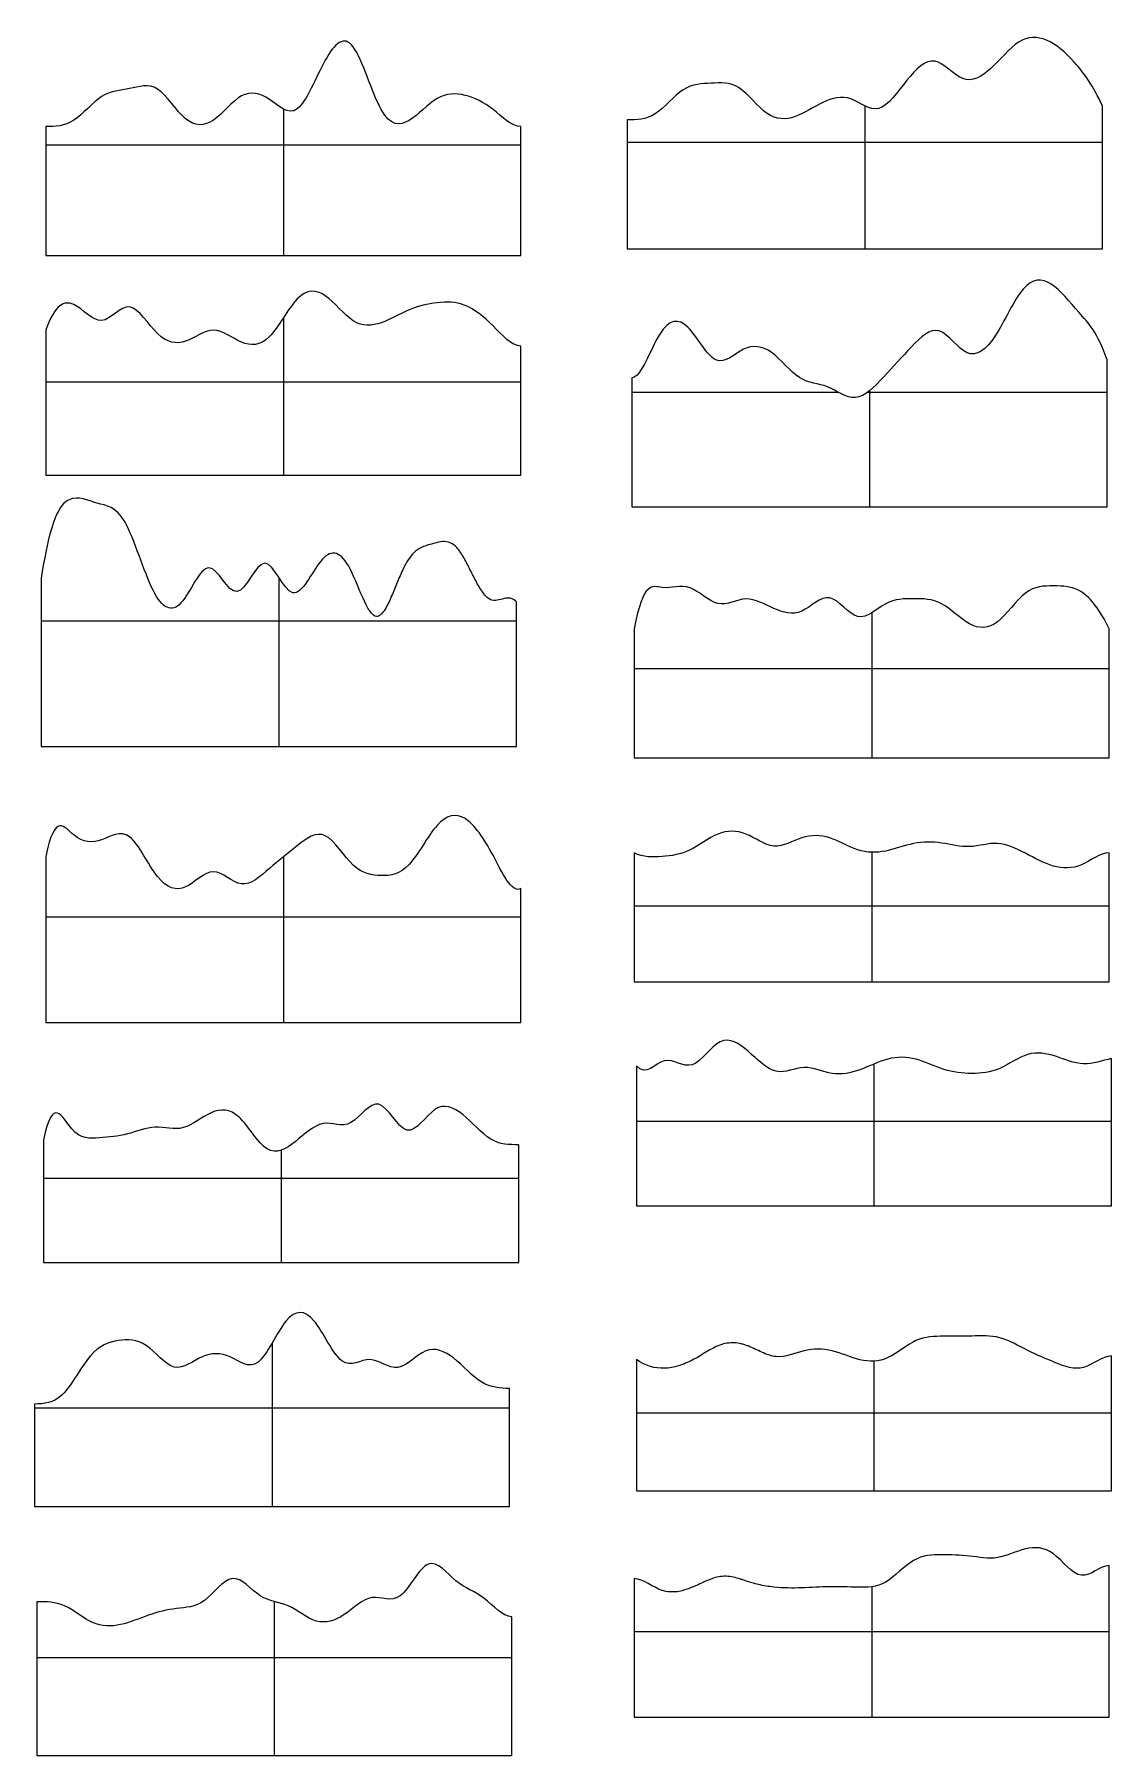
# Model space of a CAD drawing. Header units: inches. Extents: x 462 to 938, y -203 to 558.
import ezdxf

# ---------------------------------------------------------------- set-up
doc = ezdxf.new("R2010")
doc.units = ezdxf.units.IN
doc.header["$MEASUREMENT"] = 0
doc.layers.add('海浪$关键海浪支撑', color=18, linetype='Continuous', true_color=0x000000)

msp = doc.modelspace()

# ---------------------------------------------------------------- linework, layer by layer
at = {"layer": '海浪$关键海浪支撑'}
for p, q in [((602.88, 552.18), (602.88, 552.18, 1)), ((896.94, 554.24), (896.94, 554.24, 1)), ((909.29, 555.1), (909.29, 555.1, 1)), ((590.53, 546.28), (590.53, 546.28, 1)), ((859.88, 545.8), (859.88, 545.8, 1)), ((884.59, 542.59), (884.59, 542.59, 1)), ((921.65, 545.26), (921.65, 545.26, 1)), ((504.06, 533.73), (504.06, 533.73, 1)), ((516.41, 533.46), (516.41, 533.46, 1)), ((748.71, 533.23), (748.71, 533.23, 1)), ((761.06, 536.09), (761.06, 536.09, 1)), ((773.41, 534.03), (773.41, 534.03, 1)), ((847.53, 537.4), (847.53, 537.4, 1)), ((872.24, 538.12), (872.24, 538.12, 1)), ((491.71, 530.19), (491.71, 530.19, 1)), ((553.47, 530.45), (553.47, 530.45, 1)), ((565.82, 528.97), (565.82, 528.97, 1)), ((639.94, 529.33), (639.94, 529.33, 1)), ((652.29, 530.73), (652.29, 530.73, 1)), ((810.47, 527.62), (810.47, 527.62, 1)), ((822.82, 529.15), (822.82, 529.15, 1)), ((829, 526.08, 1), (829, 462.89, 1)), ((829, 526.08), (829, 462.89)), ((835.18, 524.95), (835.18, 524.95, 1)), ((934, 462.89, 0.5), (934, 525.95, 0.5)), ((934, 462.89, 1), (934, 525.95, 1)), ((934, 525.95), (934, 525.95, 1)), ((934, 462.89), (934, 525.95)), ((479.35, 519.73), (479.35, 519.73, 1)), ((528.76, 520.39), (528.76, 520.39, 1)), ((541.12, 519.8), (541.12, 519.8, 1)), ((572, 524.65), (572, 459.89)), ((572, 524.65, 1), (572, 459.89, 1)), ((578.18, 524.8), (578.18, 524.8, 1)), ((615.24, 524.41), (615.24, 524.41, 1)), ((627.59, 519.62), (627.59, 519.62, 1)), ((664.65, 524.5), (664.65, 524.5, 1)), ((724, 519.89, 0.5), (724, 462.89, 0.5)), ((724, 519.89), (724, 519.89, 1)), ((724, 519.89, 1), (724, 462.89, 1)), ((724, 519.89), (724, 462.89)), ((736.35, 522.56), (736.35, 522.56, 1)), ((785.76, 522.76), (785.76, 522.76, 1)), ((798.12, 521.34), (798.12, 521.34, 1)), ((467, 516.89), (467, 459.89)), ((467, 516.89, 1), (467, 459.89, 1)), ((467, 516.89), (467, 516.89, 1)), ((467, 516.89, 0.5), (467, 459.89, 0.5)), ((677, 459.89), (677, 516.89)), ((677, 516.89), (677, 516.89, 1)), ((677, 459.89, 1), (677, 516.89, 1)), ((677, 459.89, 0.5), (677, 516.89, 0.5)), ((934, 509.88, 1), (724, 509.88, 1)), ((934, 509.88), (724, 509.88)), ((677, 508.78), (467, 508.78)), ((677, 508.78, 1), (467, 508.78, 1)), ((467, 488.39), (467, 488.39, 1)), ((677, 488.39), (677, 488.39, 1)), ((724, 491.39), (724, 491.39, 1)), ((934, 494.42), (934, 494.42, 1)), ((467, 459.89), (467, 459.89, 1)), ((467, 459.89), (677, 459.89)), ((467, 459.89, 1), (677, 459.89, 1)), ((467, 459.89, 0.5), (677, 459.89, 0.5)), ((572, 459.89), (572, 459.89, 1)), ((677, 459.89), (677, 459.89, 1)), ((724, 462.89, 0.5), (934, 462.89, 0.5)), ((724, 462.89, 1), (934, 462.89, 1)), ((724, 462.89), (934, 462.89)), ((724, 462.89), (724, 462.89, 1)), ((829, 462.89), (829, 462.89, 1)), ((934, 462.89), (934, 462.89, 1)), ((590.53, 442.16), (590.53, 442.16, 1)), ((898.94, 445.1, 142.11), (898.94, 445.1, 143.11)), ((911.29, 447.29, 142.11), (911.29, 447.29, 143.11)), ((479.35, 438.27), (479.35, 438.27, 1)), ((504.06, 437.18), (504.06, 437.18, 1)), ((578.18, 440.8), (578.18, 440.8, 1)), ((627.59, 435.92), (627.59, 435.92, 1)), ((639.94, 439.06), (639.94, 439.06, 1)), ((652.29, 437.88), (652.29, 437.88, 1)), ((923.65, 434.77, 142.11), (923.65, 434.77, 143.11)), ((467, 426.98), (467, 362.89)), ((467, 426.98, 1), (467, 362.89, 1)), ((467, 426.98), (467, 426.98, 1)), ((467, 426.98, 0.5), (467, 362.89, 0.5)), ((491.71, 431.19), (491.71, 431.19, 1)), ((541.12, 426.92), (541.12, 426.92, 1)), ((572, 432.44), (572, 362.89)), ((572, 432.44, 1), (572, 362.89, 1)), ((602.88, 431.07), (602.88, 431.07, 1)), ((615.24, 430.24), (615.24, 430.24, 1)), ((664.65, 428.84), (664.65, 428.84, 1)), ((750.71, 428.32, 142.11), (750.71, 428.32, 143.11)), ((861.88, 426.6, 142.11), (861.88, 426.6, 143.11)), ((516.41, 425.41), (516.41, 425.41, 1)), ((528.76, 422.03), (528.76, 422.03, 1)), ((553.47, 421.65), (553.47, 421.65, 1)), ((565.82, 424.07), (565.82, 424.07, 1)), ((677, 362.89), (677, 419.89)), ((677, 419.89), (677, 419.89, 1)), ((677, 362.89, 1), (677, 419.89, 1)), ((677, 362.89, 0.5), (677, 419.89, 0.5)), ((738.35, 425.23, 142.11), (738.35, 425.23, 143.11)), ((775.41, 418.47, 142.11), (775.41, 418.47, 143.11)), ((849.53, 419.56, 142.11), (849.53, 419.56, 143.11)), ((886.59, 424.45, 142.11), (886.59, 424.45, 143.11)), ((763.06, 413.86, 142.11), (763.06, 413.86, 143.11)), ((787.76, 417.04, 142.11), (787.76, 417.04, 143.11)), ((874.24, 416.95, 142.11), (874.24, 416.95, 143.11)), ((936, 348.89, 142.61), (936, 413.89, 142.61)), ((936, 348.89, 143.11), (936, 413.89, 143.11)), ((936, 413.89, 142.11), (936, 413.89, 143.11)), ((936, 348.89, 142.11), (936, 413.89, 142.11)), ((677, 403.94), (467, 403.94)), ((677, 403.94, 1), (467, 403.94, 1)), ((726, 405.89, 142.61), (726, 348.89, 142.61)), ((726, 405.89, 142.11), (726, 405.89, 143.11)), ((726, 405.89, 143.11), (726, 348.89, 143.11)), ((726, 405.89, 142.11), (726, 348.89, 142.11)), ((800.12, 405.98, 142.11), (800.12, 405.98, 143.11)), ((837.18, 406.12, 142.11), (837.18, 406.12, 143.11)), ((817.39, 399.39, 143.11), (726, 399.39, 143.11)), ((817.39, 399.39, 142.11), (726, 399.39, 142.11)), ((812.47, 401.88, 142.11), (812.47, 401.88, 143.11)), ((824.82, 397.1, 142.11), (824.82, 397.1, 143.11)), ((936, 399.39, 143.11), (830.1, 399.39, 143.11)), ((936, 399.39, 142.11), (830.1, 399.39, 142.11)), ((831, 400.08, 143.11), (831, 348.89, 143.11)), ((831, 400.08, 142.11), (831, 348.89, 142.11)), ((467, 394.94), (467, 394.94, 1)), ((677, 391.39), (677, 391.39, 1)), ((936, 381.39, 142.11), (936, 381.39, 143.11)), ((726, 377.39, 142.11), (726, 377.39, 143.11)), ((467, 362.89), (467, 362.89, 1)), ((467, 362.89), (677, 362.89)), ((467, 362.89, 1), (677, 362.89, 1)), ((467, 362.89, 0.5), (677, 362.89, 0.5)), ((572, 362.89), (572, 362.89, 1)), ((677, 362.89), (677, 362.89, 1)), ((477.35, 352, 226.11), (477.35, 352, 227.11)), ((489.71, 350.46, 226.11), (489.71, 350.46, 227.11)), ((726, 348.89, 142.61), (936, 348.89, 142.61)), ((726, 348.89, 143.11), (936, 348.89, 143.11)), ((726, 348.89, 142.11), (936, 348.89, 142.11)), ((726, 348.89, 142.11), (726, 348.89, 143.11)), ((831, 348.89, 142.11), (831, 348.89, 143.11)), ((936, 348.89, 142.11), (936, 348.89, 143.11)), ((502.06, 342, 226.11), (502.06, 342, 227.11)), ((594.71, 328.35, 226.11), (594.71, 328.35, 227.11)), ((630.46, 329.24, 226.11), (630.46, 329.24, 227.11)), ((634, 331.33, 226.11), (634, 331.33, 227.11)), ((637.94, 332.52, 226.11), (637.94, 332.52, 227.11)), ((641.38, 333.37, 226.11), (641.38, 333.37, 227.11)), ((644.93, 333.25, 226.11), (644.93, 333.25, 227.11)), ((648, 331.44, 226.11), (648, 331.44, 227.11)), ((649.22, 330.15, 226.11), (649.22, 330.15, 227.11)), ((650.29, 328.72, 226.11), (650.29, 328.72, 227.11)), ((539.12, 321.89, 226.11), (539.12, 321.89, 227.11)), ((563.82, 323.89, 226.11), (563.82, 323.89, 227.11)), ((588.53, 324.89, 226.11), (588.53, 324.89, 227.11)), ((600.88, 322.56, 226.11), (600.88, 322.56, 227.11)), ((625.59, 322.68, 226.11), (625.59, 322.68, 227.11)), ((627.71, 326.2, 226.11), (627.71, 326.2, 227.11)), ((653.27, 323.54, 226.11), (653.27, 323.54, 227.11)), ((465, 317.39, 226.11), (465, 242.89, 226.11)), ((465, 317.39, 227.11), (465, 242.89, 227.11)), ((465, 317.39, 226.11), (465, 317.39, 227.11)), ((465, 317.39, 226.61), (465, 242.89, 226.61)), ((514.41, 312.04, 226.11), (514.41, 312.04, 227.11)), ((570, 317.77, 226.11), (570, 242.89, 226.11)), ((570, 317.77, 227.11), (570, 242.89, 227.11)), ((622.94, 316.85, 226.11), (622.94, 316.85, 227.11)), ((655.97, 318.21, 226.11), (655.97, 318.21, 227.11)), ((658.84, 312.95, 226.11), (658.84, 312.95, 227.11)), ((739.35, 313.2), (739.35, 313.2, 1)), ((751.71, 313.04), (751.71, 313.04, 1)), ((912.29, 313.89), (912.29, 313.89, 1)), ((520.59, 304.43, 226.11), (520.59, 304.43, 227.11)), ((526.76, 306.37, 226.11), (526.76, 306.37, 227.11)), ((551.47, 311.39, 226.11), (551.47, 311.39, 227.11)), ((576.18, 310.89, 226.11), (576.18, 310.89, 227.11)), ((617.76, 305.05, 226.11), (617.76, 305.05, 227.11)), ((620.49, 310.94, 226.11), (620.49, 310.94, 227.11)), ((660.53, 310.46, 226.11), (660.53, 310.46, 227.11)), ((662.65, 308.32, 226.11), (662.65, 308.32, 227.11)), ((668.82, 308.09, 226.11), (668.82, 308.09, 227.11)), ((671.91, 308.47, 226.11), (671.91, 308.47, 227.11)), ((673.46, 308.03, 226.11), (673.46, 308.03, 227.11)), ((673.84, 307.82, 226.11), (673.84, 307.82, 227.11)), ((673.94, 307.76, 226.11), (673.94, 307.76, 227.11)), ((673.99, 307.73, 226.11), (673.99, 307.73, 227.11)), ((674.03, 307.7, 226.11), (674.03, 307.7, 227.11)), ((674.08, 307.66, 226.11), (674.08, 307.66, 227.11)), ((674.13, 307.63, 226.11), (674.13, 307.63, 227.11)), ((674.18, 307.6, 226.11), (674.18, 307.6, 227.11)), ((674.23, 307.56, 226.11), (674.23, 307.56, 227.11)), ((674.28, 307.53, 226.11), (674.28, 307.53, 227.11)), ((674.32, 307.49, 226.11), (674.32, 307.49, 227.11)), ((674.37, 307.45, 226.11), (674.37, 307.45, 227.11)), ((674.42, 307.41, 226.11), (674.42, 307.41, 227.11)), ((674.47, 307.37, 226.11), (674.47, 307.37, 227.11)), ((674.52, 307.33, 226.11), (674.52, 307.33, 227.11)), ((674.57, 307.29, 226.11), (674.57, 307.29, 227.11)), ((674.61, 307.25, 226.11), (674.61, 307.25, 227.11)), ((674.66, 307.21, 226.11), (674.66, 307.21, 227.11)), ((674.71, 307.17, 226.11), (674.71, 307.17, 227.11)), ((674.76, 307.12, 226.11), (674.76, 307.12, 227.11)), ((674.81, 307.08, 226.11), (674.81, 307.08, 227.11)), ((674.86, 307.03, 226.11), (674.86, 307.03, 227.11)), ((674.9, 306.99, 226.11), (674.9, 306.99, 227.11)), ((674.95, 306.94, 226.11), (674.95, 306.94, 227.11)), ((675, 242.89, 226.11), (675, 306.89, 226.11)), ((675, 306.89, 226.11), (675, 306.89, 227.11)), ((675, 242.89, 227.11), (675, 306.89, 227.11)), ((675, 242.89, 226.61), (675, 306.89, 226.61)), ((764.06, 306.13), (764.06, 306.13, 1)), ((776.41, 308.13), (776.41, 308.13, 1)), ((813.47, 308.6), (813.47, 308.6, 1)), ((838.18, 306), (838.18, 306, 1)), ((850.53, 308.23), (850.53, 308.23, 1)), ((862.88, 306), (862.88, 306, 1)), ((899.94, 310.73), (899.94, 310.73, 1)), ((924.65, 311.25), (924.65, 311.25, 1)), ((675, 298.38, 226.11), (465, 298.38, 226.11)), ((675, 298.38, 227.11), (465, 298.38, 227.11)), ((613.24, 300.39, 226.11), (613.24, 300.39, 227.11)), ((614.82, 301, 226.11), (614.82, 301, 227.11)), ((616, 302.23, 226.11), (616, 302.23, 227.11)), ((788.76, 303.91), (788.76, 303.91, 1)), ((801.12, 302.76), (801.12, 302.76, 1)), ((825.82, 300.34), (825.82, 300.34, 1)), ((832, 301.96, 1), (832, 237.89, 1)), ((832, 301.96), (832, 237.89)), ((875.24, 297.11), (875.24, 297.11, 1)), ((887.59, 298.06), (887.59, 298.06, 1)), ((727, 294.89, 0.5), (727, 237.89, 0.5)), ((727, 294.89), (727, 294.89, 1)), ((727, 294.89, 1), (727, 237.89, 1)), ((727, 294.89), (727, 237.89)), ((937, 237.89, 0.5), (937, 294.89, 0.5)), ((937, 237.89, 1), (937, 294.89, 1)), ((937, 294.89), (937, 294.89, 1)), ((937, 237.89), (937, 294.89)), ((465, 280.14, 226.11), (465, 280.14, 227.11)), ((675, 274.89, 226.11), (675, 274.89, 227.11)), ((937, 277.23, 1), (727, 277.23, 1)), ((937, 277.23), (727, 277.23)), ((727, 266.39), (727, 266.39, 1)), ((937, 266.39), (937, 266.39, 1)), ((465, 242.89, 226.11), (465, 242.89, 227.11)), ((465, 242.89, 226.11), (675, 242.89, 226.11)), ((465, 242.89, 227.11), (675, 242.89, 227.11)), ((465, 242.89, 226.61), (675, 242.89, 226.61)), ((570, 242.89, 226.11), (570, 242.89, 227.11)), ((675, 242.89, 226.11), (675, 242.89, 227.11)), ((727, 237.89, 0.5), (937, 237.89, 0.5)), ((727, 237.89, 1), (937, 237.89, 1)), ((727, 237.89), (937, 237.89)), ((727, 237.89), (727, 237.89, 1)), ((832, 237.89), (832, 237.89, 1)), ((937, 237.89), (937, 237.89, 1)), ((639.94, 208.05, 208.11), (639.94, 208.05, 209.11)), ((652.29, 211.03, 208.11), (652.29, 211.03, 209.11)), ((479.35, 203.85, 208.11), (479.35, 203.85, 209.11)), ((491.71, 201.67, 208.11), (491.71, 201.67, 209.11)), ((504.06, 202.97, 208.11), (504.06, 202.97, 209.11)), ((578.18, 199.08, 208.11), (578.18, 199.08, 209.11)), ((590.53, 203.46, 208.11), (590.53, 203.46, 209.11)), ((764.06, 204.23, -7), (764.06, 204.23, -6)), ((776.41, 204.23, -7), (776.41, 204.23, -6)), ((788.76, 198.89, -7), (788.76, 198.89, -6)), ((801.12, 202.56, -7), (801.12, 202.56, -6)), ((813.47, 202.56, -7), (813.47, 202.56, -6)), ((850.53, 200.02, -7), (850.53, 200.02, -6)), ((862.88, 200.25, -7), (862.88, 200.25, -6)), ((875.24, 198.65, -7), (875.24, 198.65, -6)), ((887.59, 200.09, -7), (887.59, 200.09, -6)), ((467, 194.34, 208.11), (467, 120.89, 208.11)), ((467, 194.34, 209.11), (467, 120.89, 209.11)), ((467, 194.34, 208.11), (467, 194.34, 209.11)), ((467, 194.34, 208.61), (467, 120.89, 208.61)), ((572, 194.14, 208.11), (572, 120.89, 208.11)), ((572, 194.14, 209.11), (572, 120.89, 209.11)), ((602.88, 190.48, 208.11), (602.88, 190.48, 209.11)), ((627.59, 190.8, 208.11), (627.59, 190.8, 209.11)), ((664.65, 194.81, 208.11), (664.65, 194.81, 209.11)), ((727, 195.89, -6.5), (727, 138.89, -6.5)), ((727, 195.89, -7), (727, 195.89, -6)), ((727, 195.89, -6), (727, 138.89, -6)), ((727, 195.89, -7), (727, 138.89, -7)), ((739.35, 194.24, -7), (739.35, 194.24, -6)), ((751.71, 197.23, -7), (751.71, 197.23, -6)), ((825.82, 197.23, -7), (825.82, 197.23, -6)), ((832, 196.16, -6), (832, 138.89, -6)), ((832, 196.16, -7), (832, 138.89, -7)), ((838.18, 196.72, -7), (838.18, 196.72, -6)), ((899.94, 195.72, -7), (899.94, 195.72, -6)), ((924.65, 190.64, -7), (924.65, 190.64, -6)), ((937, 138.89, -6.5), (937, 195.89, -6.5)), ((937, 138.89, -6), (937, 195.89, -6)), ((937, 195.89, -7), (937, 195.89, -6)), ((937, 138.89, -7), (937, 195.89, -7)), ((516.41, 185.39, 208.11), (516.41, 185.39, 209.11)), ((541.12, 187.53, 208.11), (541.12, 187.53, 209.11)), ((565.82, 188.96, 208.11), (565.82, 188.96, 209.11)), ((615.24, 185.83, 208.11), (615.24, 185.83, 209.11)), ((912.29, 190.06, -7), (912.29, 190.06, -6)), ((528.76, 180.88, 208.11), (528.76, 180.88, 209.11)), ((553.47, 182.18, 208.11), (553.47, 182.18, 209.11)), ((677, 120.89, 208.11), (677, 180.08, 208.11)), ((677, 180.08, 208.11), (677, 180.08, 209.11)), ((677, 120.89, 209.11), (677, 180.08, 209.11)), ((677, 120.89, 208.61), (677, 180.08, 208.61)), ((677, 167.49, 208.11), (467, 167.49, 208.11)), ((677, 167.49, 209.11), (467, 167.49, 209.11)), ((937, 172.39, -6), (727, 172.39, -6)), ((937, 172.39, -7), (727, 172.39, -7)), ((727, 167.39, -7), (727, 167.39, -6)), ((937, 167.39, -7), (937, 167.39, -6)), ((467, 157.61, 208.11), (467, 157.61, 209.11)), ((677, 150.49, 208.11), (677, 150.49, 209.11)), ((727, 138.89, -6.5), (937, 138.89, -6.5)), ((727, 138.89, -6), (937, 138.89, -6)), ((727, 138.89, -7), (937, 138.89, -7)), ((727, 138.89, -7), (727, 138.89, -6)), ((832, 138.89, -7), (832, 138.89, -6)), ((937, 138.89, -7), (937, 138.89, -6)), ((467, 120.89, 208.11), (467, 120.89, 209.11)), ((467, 120.89, 208.11), (677, 120.89, 208.11)), ((467, 120.89, 209.11), (677, 120.89, 209.11)), ((467, 120.89, 208.61), (677, 120.89, 208.61)), ((572, 120.89, 208.11), (572, 120.89, 209.11)), ((677, 120.89, 208.11), (677, 120.89, 209.11)), ((765.06, 112.38, -1), (765.06, 112.38)), ((777.41, 108.18, -1), (777.41, 108.18)), ((900.94, 106.78, -1), (900.94, 106.78)), ((728, 101.74, -0.5), (728, 39.89, -0.5)), ((728, 101.74, -1), (728, 101.74)), ((728, 101.74), (728, 39.89)), ((728, 101.74, -1), (728, 39.89, -1)), ((740.35, 103.96, -1), (740.35, 103.96)), ((752.71, 102.28, -1), (752.71, 102.28)), ((789.76, 99.35, -1), (789.76, 99.35)), ((802.12, 101.04, -1), (802.12, 101.04)), ((826.82, 100.05, -1), (826.82, 100.05)), ((833, 102.57), (833, 39.89)), ((833, 102.57, -1), (833, 39.89, -1)), ((839.18, 104.76, -1), (839.18, 104.76)), ((851.53, 104.72, -1), (851.53, 104.72)), ((863.88, 100.17, -1), (863.88, 100.17)), ((888.59, 100.66, -1), (888.59, 100.66)), ((913.29, 105.98, -1), (913.29, 105.98)), ((925.65, 102.62, -1), (925.65, 102.62)), ((938, 39.89, -0.5), (938, 104.97, -0.5)), ((938, 39.89), (938, 104.97)), ((938, 104.97, -1), (938, 104.97)), ((938, 39.89, -1), (938, 104.97, -1)), ((814.47, 98.39, -1), (814.47, 98.39)), ((876.24, 98.42, -1), (876.24, 98.42)), ((614.24, 84.75, 2.11), (614.24, 84.75, 3.11)), ((540.12, 81.06, 2.11), (540.12, 81.06, 3.11)), ((552.47, 79.07, 2.11), (552.47, 79.07, 3.11)), ((589.53, 76.21, 2.11), (589.53, 76.21, 3.11)), ((601.88, 76.65, 2.11), (601.88, 76.65, 3.11)), ((638.94, 82.44, 2.11), (638.94, 82.44, 3.11)), ((651.29, 80.23, 2.11), (651.29, 80.23, 3.11)), ((938, 77.15), (728, 77.15)), ((938, 77.15, -1), (728, 77.15, -1)), ((466, 68.86, 2.11), (466, 14.89, 2.11)), ((466, 68.86, 3.11), (466, 14.89, 3.11)), ((466, 68.86, 2.11), (466, 68.86, 3.11)), ((466, 68.86, 2.61), (466, 14.89, 2.61)), ((478.35, 74.09, 2.11), (478.35, 74.09, 3.11)), ((490.71, 69.93, 2.11), (490.71, 69.93, 3.11)), ((503.06, 71.66, 2.11), (503.06, 71.66, 3.11)), ((515.41, 74.6, 2.11), (515.41, 74.6, 3.11)), ((527.76, 74.44, 2.11), (527.76, 74.44, 3.11)), ((626.59, 73.4, 2.11), (626.59, 73.4, 3.11)), ((663.65, 69.39, 2.11), (663.65, 69.39, 3.11)), ((728, 70.82, -1), (728, 70.82)), ((938, 72.43, -1), (938, 72.43)), ((564.82, 65.02, 2.11), (564.82, 65.02, 3.11)), ((571, 64.45, 2.11), (571, 14.89, 2.11)), ((571, 64.45, 3.11), (571, 14.89, 3.11)), ((577.18, 68.24, 2.11), (577.18, 68.24, 3.11)), ((676, 14.89, 2.11), (676, 66.89, 2.11)), ((676, 66.89, 2.11), (676, 66.89, 3.11)), ((676, 14.89, 3.11), (676, 66.89, 3.11)), ((676, 14.89, 2.61), (676, 66.89, 2.61)), ((676, 51.97, 2.11), (466, 51.97, 2.11)), ((676, 51.97, 3.11), (466, 51.97, 3.11)), ((466, 41.88, 2.11), (466, 41.88, 3.11)), ((676, 40.89, 2.11), (676, 40.89, 3.11)), ((728, 39.89, -0.5), (938, 39.89, -0.5)), ((728, 39.89), (938, 39.89)), ((728, 39.89, -1), (938, 39.89, -1)), ((728, 39.89, -1), (728, 39.89)), ((833, 39.89, -1), (833, 39.89)), ((938, 39.89, -1), (938, 39.89)), ((466, 14.89, 2.11), (466, 14.89, 3.11)), ((466, 14.89, 2.11), (676, 14.89, 2.11)), ((466, 14.89, 3.11), (676, 14.89, 3.11)), ((466, 14.89, 2.61), (676, 14.89, 2.61)), ((571, 14.89, 2.11), (571, 14.89, 3.11)), ((676, 14.89, 2.11), (676, 14.89, 3.11)), ((573.18, -11.02), (573.18, -11.02, 1)), ((585.53, -10.92), (585.53, -10.92, 1)), ((499.06, -19.69), (499.06, -19.69, 1)), ((511.41, -21.85), (511.41, -21.85, 1)), ((567, -20.79), (567, -93.02)), ((567, -20.79, 1), (567, -93.02, 1)), ((764.96, -21.66, -1), (764.96, -21.66)), ((771.2, -20.69, -1), (771.2, -20.69)), ((774.35, -21.13, -1), (774.35, -21.13)), ((775.88, -21.55, -1), (775.88, -21.55)), ((777.37, -22.07, -1), (777.37, -22.07)), ((851.53, -19.68, -1), (851.53, -19.68)), ((863.88, -17.79, -1), (863.88, -17.79)), ((876.24, -17.68, -1), (876.24, -17.68)), ((888.59, -18.43, -1), (888.59, -18.43)), ((486.71, -26.48), (486.71, -26.48, 1)), ((536.12, -26.85), (536.12, -26.85, 1)), ((548.47, -26.85), (548.47, -26.85, 1)), ((560.82, -29.19), (560.82, -29.19, 1)), ((597.88, -28.66), (597.88, -28.66, 1)), ((610.24, -28.08), (610.24, -28.08, 1)), ((634.94, -24.27), (634.94, -24.27, 1)), ((647.29, -27.47), (647.29, -27.47, 1)), ((728, -28.06, -0.5), (728, -86.11, -0.5)), ((728, -28.06, -1), (728, -28.06)), ((728, -28.06), (728, -86.11)), ((728, -28.06, -1), (728, -86.11, -1)), ((752.67, -28.37, -1), (752.67, -28.37)), ((755.72, -26.65, -1), (755.72, -26.65)), ((758.72, -24.84, -1), (758.72, -24.84)), ((761.76, -23.11, -1), (761.76, -23.11)), ((780.42, -23.4, -1), (780.42, -23.4)), ((783.42, -24.81, -1), (783.42, -24.81)), ((786.51, -26.05, -1), (786.51, -26.05)), ((789.76, -26.76, -1), (789.76, -26.76)), ((802.12, -24.19, -1), (802.12, -24.19)), ((814.47, -24.19, -1), (814.47, -24.19)), ((826.82, -28.12, -1), (826.82, -28.12)), ((833, -28.75), (833, -86.11)), ((833, -28.75, -1), (833, -86.11, -1)), ((839.18, -27.22, -1), (839.18, -27.22)), ((900.94, -24.03, -1), (900.94, -24.03)), ((913.29, -29.47, -1), (913.29, -29.47)), ((938, -86.11, -0.5), (938, -26.48, -0.5)), ((938, -86.11), (938, -26.48)), ((938, -26.48, -1), (938, -26.48)), ((938, -86.11, -1), (938, -26.48, -1)), ((523.76, -31.35), (523.76, -31.35, 1)), ((622.59, -31.55), (622.59, -31.55, 1)), ((740.35, -31.92, -1), (740.35, -31.92)), ((746.71, -30.82, -1), (746.71, -30.82)), ((925.65, -31.53, -1), (925.65, -31.53)), ((474.35, -43.56), (474.35, -43.56, 1)), ((659.65, -38.09), (659.65, -38.09, 1)), ((672, -93.02), (672, -40.92)), ((672, -40.92), (672, -40.92, 1)), ((672, -93.02, 1), (672, -40.92, 1)), ((672, -93.02, 0.5), (672, -40.92, 0.5)), ((462, -47.78), (462, -93.02)), ((462, -47.78, 1), (462, -93.02, 1)), ((462, -47.78), (462, -47.78, 1)), ((462, -47.78, 0.5), (462, -93.02, 0.5)), ((672, -49.52), (462, -49.52)), ((672, -49.52, 1), (462, -49.52, 1)), ((938, -51.72), (728, -51.72)), ((938, -51.72, -1), (728, -51.72, -1)), ((728, -57.08, -1), (728, -57.08)), ((938, -56.29, -1), (938, -56.29)), ((672, -66.97), (672, -66.97, 1)), ((462, -70.4), (462, -70.4, 1)), ((728, -86.11, -0.5), (938, -86.11, -0.5)), ((728, -86.11), (938, -86.11)), ((728, -86.11, -1), (938, -86.11, -1)), ((728, -86.11, -1), (728, -86.11)), ((833, -86.11, -1), (833, -86.11)), ((938, -86.11, -1), (938, -86.11)), ((462, -93.02), (462, -93.02, 1)), ((462, -93.02), (672, -93.02)), ((462, -93.02, 1), (672, -93.02, 1)), ((462, -93.02, 0.5), (672, -93.02, 0.5)), ((567, -93.02), (567, -93.02, 1)), ((672, -93.02), (672, -93.02, 1)), ((899.94, -111.76, 16.11), (899.94, -111.76, 17.11)), ((912.29, -113.97, 16.11), (912.29, -113.97, 17.11)), ((635.94, -118.53, 40.11), (635.94, -118.53, 41.11)), ((850.53, -116.89, 16.11), (850.53, -116.89, 17.11)), ((862.88, -114.38, 16.11), (862.88, -114.38, 17.11)), ((875.24, -114.94, 16.11), (875.24, -114.94, 17.11)), ((887.59, -115.6, 16.11), (887.59, -115.6, 17.11)), ((937, -186.11, 16.61), (937, -119.11, 16.61)), ((937, -186.11, 17.11), (937, -119.11, 17.11)), ((937, -119.11, 16.11), (937, -119.11, 17.11)), ((937, -186.11, 16.11), (937, -119.11, 16.11)), ((549.47, -124.86, 40.11), (549.47, -124.86, 41.11)), ((648.29, -125.85, 40.11), (648.29, -125.85, 41.11)), ((727, -124.9, 16.61), (727, -186.11, 16.61)), ((727, -124.9, 17.11), (727, -186.11, 17.11)), ((727, -124.9, 16.11), (727, -186.11, 16.11)), ((727, -124.9, 16.11), (727, -124.9, 17.11)), ((751.56, -129.13, 16.11), (751.56, -129.13, 17.11)), ((753.08, -128.54, 16.11), (753.08, -128.54, 17.11)), ((754.59, -127.9, 16.11), (754.59, -127.9, 17.11)), ((757.56, -126.56, 16.11), (757.56, -126.56, 17.11)), ((760.55, -125.26, 16.11), (760.55, -125.26, 17.11)), ((763.66, -124.26, 16.11), (763.66, -124.26, 17.11)), ((766.87, -123.85, 16.11), (766.87, -123.85, 17.11)), ((770.09, -124.1, 16.11), (770.09, -124.1, 17.11)), ((773.21, -124.86, 16.11), (773.21, -124.86, 17.11)), ((774.74, -125.35, 16.11), (774.74, -125.35, 17.11)), ((776.27, -125.86, 16.11), (776.27, -125.86, 17.11)), ((781.93, -127.49, 16.11), (781.93, -127.49, 17.11)), ((785.33, -128.19, 16.11), (785.33, -128.19, 17.11)), ((788.76, -128.66, 16.11), (788.76, -128.66, 17.11)), ((801.12, -128.97, 16.11), (801.12, -128.97, 17.11)), ((813.47, -128.51, 16.11), (813.47, -128.51, 17.11)), ((825.82, -128.69, 16.11), (825.82, -128.69, 17.11)), ((832, -128.47, 17.11), (832, -186.11, 17.11)), ((832, -128.47, 16.11), (832, -186.11, 16.11)), ((838.18, -126.41, 16.11), (838.18, -126.41, 17.11)), ((924.65, -123.43, 16.11), (924.65, -123.43, 17.11)), ((463, -135.11, 40.11), (463, -203.11, 40.11)), ((463, -135.11, 41.11), (463, -203.11, 41.11)), ((463, -135.11, 40.11), (463, -135.11, 41.11)), ((463, -135.11, 40.61), (463, -203.11, 40.61)), ((537.12, -134.54, 40.11), (537.12, -134.54, 41.11)), ((561.82, -132.44, 40.11), (561.82, -132.44, 41.11)), ((568, -135, 40.11), (568, -203.11, 40.11)), ((568, -135, 41.11), (568, -203.11, 41.11)), ((611.24, -133.27, 40.11), (611.24, -133.27, 41.11)), ((623.59, -132.56, 40.11), (623.59, -132.56, 41.11)), ((660.65, -133.55, 40.11), (660.65, -133.55, 41.11)), ((739.35, -130.12, 16.11), (739.35, -130.12, 17.11)), ((742.71, -130.75, 16.11), (742.71, -130.75, 17.11)), ((746.13, -130.69, 16.11), (746.13, -130.69, 17.11)), ((475.35, -136.94, 40.11), (475.35, -136.94, 41.11)), ((487.71, -144.27, 40.11), (487.71, -144.27, 41.11)), ((512.41, -141.06, 40.11), (512.41, -141.06, 41.11)), ((524.76, -138.13, 40.11), (524.76, -138.13, 41.11)), ((574.18, -136.94, 40.11), (574.18, -136.94, 41.11)), ((586.53, -143.62, 40.11), (586.53, -143.62, 41.11)), ((598.88, -140.77, 40.11), (598.88, -140.77, 41.11)), ((673, -203.11, 40.11), (673, -141.76, 40.11)), ((673, -141.76, 40.11), (673, -141.76, 41.11)), ((673, -203.11, 41.11), (673, -141.76, 41.11)), ((673, -203.11, 40.61), (673, -141.76, 40.61)), ((500.06, -145.2, 40.11), (500.06, -145.2, 41.11)), ((937, -148.44, 17.11), (727, -148.44, 17.11)), ((937, -148.44, 16.11), (727, -148.44, 16.11)), ((727, -155.5, 16.11), (727, -155.5, 17.11)), ((937, -152.61, 16.11), (937, -152.61, 17.11)), ((673, -159.94, 40.11), (463, -159.94, 40.11)), ((673, -159.94, 41.11), (463, -159.94, 41.11)), ((463, -169.11, 40.11), (463, -169.11, 41.11)), ((673, -172.44, 40.11), (673, -172.44, 41.11)), ((727, -186.11, 16.61), (937, -186.11, 16.61)), ((727, -186.11, 17.11), (937, -186.11, 17.11)), ((727, -186.11, 16.11), (937, -186.11, 16.11)), ((727, -186.11, 16.11), (727, -186.11, 17.11)), ((832, -186.11, 16.11), (832, -186.11, 17.11)), ((937, -186.11, 16.11), (937, -186.11, 17.11)), ((463, -203.11, 40.11), (463, -203.11, 41.11)), ((463, -203.11, 40.11), (673, -203.11, 40.11)), ((463, -203.11, 41.11), (673, -203.11, 41.11)), ((463, -203.11, 40.61), (673, -203.11, 40.61)), ((568, -203.11, 40.11), (568, -203.11, 41.11)), ((673, -203.11, 40.11), (673, -203.11, 41.11))]:
    msp.add_line(p, q, dxfattribs=at)
for points in [[(677, 516.89), (672.88, 516.89), (664.65, 525.69), (652.29, 531.74), (639.94, 531.74), (627.59, 517.27), (615.24, 516.89), (602.88, 561.62), (590.53, 549.74), (578.18, 517.07), (565.82, 530.75), (553.47, 533.72), (541.12, 517.05), (528.76, 516.89), (516.41, 537.73), (504.06, 532.97), (491.71, 532.73), (479.35, 517.24), (471.12, 516.89), (467, 516.89)], [(677, 516.89, 1), (672.88, 516.89, 1), (664.65, 525.69, 1), (652.29, 531.74, 1), (639.94, 531.74, 1), (627.59, 517.27, 1), (615.24, 516.89, 1), (602.88, 561.62, 1), (590.53, 549.74, 1), (578.18, 517.07, 1), (565.82, 530.75, 1), (553.47, 533.72, 1), (541.12, 517.05, 1), (528.76, 516.89, 1), (516.41, 537.73, 1), (504.06, 532.97, 1), (491.71, 532.73, 1), (479.35, 517.24, 1), (471.12, 516.89, 1), (467, 516.89, 1)], [(677, 516.89, 0.5), (672.88, 516.89, 0.5), (664.65, 525.69, 0.5), (652.29, 531.74, 0.5), (639.94, 531.74, 0.5), (627.59, 517.27, 0.5), (615.24, 516.89, 0.5), (602.88, 561.62, 0.5), (590.53, 549.74, 0.5), (578.18, 517.07, 0.5), (565.82, 530.75, 0.5), (553.47, 533.72, 0.5), (541.12, 517.05, 0.5), (528.76, 516.89, 0.5), (516.41, 537.73, 0.5), (504.06, 532.97, 0.5), (491.71, 532.73, 0.5), (479.35, 517.24, 0.5), (471.12, 516.89, 0.5), (467, 516.89, 0.5)], [(934, 525.95, 0.5), (929.88, 535.04, 0.5), (921.65, 546.32, 0.5), (909.29, 556.86, 0.5), (896.94, 556.86, 0.5), (884.59, 541.1, 0.5), (872.24, 534.29, 0.5), (859.88, 550.5, 0.5), (847.53, 538.5, 0.5), (835.18, 519.89, 0.5), (822.82, 531.62, 0.5), (810.47, 528.56, 0.5), (798.12, 519.89, 0.5), (785.76, 519.89, 0.5), (773.41, 537.1, 0.5), (761.06, 535.89, 0.5), (748.71, 535.89, 0.5), (736.35, 519.89, 0.5), (728.12, 519.89, 0.5), (724, 519.89, 0.5)], [(934, 525.95, 1), (929.88, 535.04, 1), (921.65, 546.32, 1), (909.29, 556.86, 1), (896.94, 556.86, 1), (884.59, 541.1, 1), (872.24, 534.29, 1), (859.88, 550.5, 1), (847.53, 538.5, 1), (835.18, 519.89, 1), (822.82, 531.62, 1), (810.47, 528.56, 1), (798.12, 519.89, 1), (785.76, 519.89, 1), (773.41, 537.1, 1), (761.06, 535.89, 1), (748.71, 535.89, 1), (736.35, 519.89, 1), (728.12, 519.89, 1), (724, 519.89, 1)], [(934, 525.95), (929.88, 535.04), (921.65, 546.32), (909.29, 556.86), (896.94, 556.86), (884.59, 541.1), (872.24, 534.29), (859.88, 550.5), (847.53, 538.5), (835.18, 519.89), (822.82, 531.62), (810.47, 528.56), (798.12, 519.89), (785.76, 519.89), (773.41, 537.1), (761.06, 535.89), (748.71, 535.89), (736.35, 519.89), (728.12, 519.89), (724, 519.89)], [(936, 413.89, 142.61), (931.88, 425.89, 142.61), (923.65, 434.26, 142.61), (911.29, 449.89, 142.61), (898.94, 449.89, 142.61), (886.59, 421.16, 142.61), (874.24, 412.16, 142.61), (861.88, 431.89, 142.61), (849.53, 419.89, 142.61), (837.18, 405.89, 142.61), (824.82, 393.26, 142.61), (812.47, 403.71, 142.61), (800.12, 403.16, 142.61), (787.76, 419.53, 142.61), (775.41, 420.98, 142.61), (763.06, 407.35, 142.61), (750.71, 432.8, 142.61), (738.35, 431.35, 142.61), (730.12, 405.89, 142.61), (726, 405.89, 142.61)], [(936, 413.89, 143.11), (931.88, 425.89, 143.11), (923.65, 434.26, 143.11), (911.29, 449.89, 143.11), (898.94, 449.89, 143.11), (886.59, 421.16, 143.11), (874.24, 412.16, 143.11), (861.88, 431.89, 143.11), (849.53, 419.89, 143.11), (837.18, 405.89, 143.11), (824.82, 393.26, 143.11), (812.47, 403.71, 143.11), (800.12, 403.16, 143.11), (787.76, 419.53, 143.11), (775.41, 420.98, 143.11), (763.06, 407.35, 143.11), (750.71, 432.8, 143.11), (738.35, 431.35, 143.11), (730.12, 405.89, 143.11), (726, 405.89, 143.11)], [(936, 413.89, 142.11), (931.88, 425.89, 142.11), (923.65, 434.26, 142.11), (911.29, 449.89, 142.11), (898.94, 449.89, 142.11), (886.59, 421.16, 142.11), (874.24, 412.16, 142.11), (861.88, 431.89, 142.11), (849.53, 419.89, 142.11), (837.18, 405.89, 142.11), (824.82, 393.26, 142.11), (812.47, 403.71, 142.11), (800.12, 403.16, 142.11), (787.76, 419.53, 142.11), (775.41, 420.98, 142.11), (763.06, 407.35, 142.11), (750.71, 432.8, 142.11), (738.35, 431.35, 142.11), (730.12, 405.89, 142.11), (726, 405.89, 142.11)], [(677, 419.89), (672.88, 419.89), (664.65, 429.62), (652.29, 439.53), (639.94, 439.53), (627.59, 436.71), (615.24, 429.16), (602.88, 428.07), (590.53, 444.98), (578.18, 444.98), (565.82, 419.89), (553.47, 419.89), (541.12, 430.44), (528.76, 419.89), (516.41, 422.16), (504.06, 443.89), (491.71, 425.35), (479.35, 441.89), (471.12, 438.44), (467, 426.98)], [(677, 419.89, 1), (672.88, 419.89, 1), (664.65, 429.62, 1), (652.29, 439.53, 1), (639.94, 439.53, 1), (627.59, 436.71, 1), (615.24, 429.16, 1), (602.88, 428.07, 1), (590.53, 444.98, 1), (578.18, 444.98, 1), (565.82, 419.89, 1), (553.47, 419.89, 1), (541.12, 430.44, 1), (528.76, 419.89, 1), (516.41, 422.16, 1), (504.06, 443.89, 1), (491.71, 425.35, 1), (479.35, 441.89, 1), (471.12, 438.44, 1), (467, 426.98, 1)], [(677, 419.89, 0.5), (672.88, 419.89, 0.5), (664.65, 429.62, 0.5), (652.29, 439.53, 0.5), (639.94, 439.53, 0.5), (627.59, 436.71, 0.5), (615.24, 429.16, 0.5), (602.88, 428.07, 0.5), (590.53, 444.98, 0.5), (578.18, 444.98, 0.5), (565.82, 419.89, 0.5), (553.47, 419.89, 0.5), (541.12, 430.44, 0.5), (528.76, 419.89, 0.5), (516.41, 422.16, 0.5), (504.06, 443.89, 0.5), (491.71, 425.35, 0.5), (479.35, 441.89, 0.5), (471.12, 438.44, 0.5), (467, 426.98, 0.5)], [(937, 294.89, 0.5), (932.88, 303.34, 0.5), (924.65, 313.89, 0.5), (912.29, 313.89, 0.5), (899.94, 313.89, 0.5), (887.59, 294.89, 0.5), (875.24, 294.89, 0.5), (862.88, 308.23, 0.5), (850.53, 308.23, 0.5), (838.18, 308.23, 0.5), (825.82, 294.89, 0.5), (813.47, 314.23, 0.5), (801.12, 299.78, 0.5), (788.76, 303.23, 0.5), (776.41, 310.78, 0.5), (764.06, 302.45, 0.5), (751.71, 316.23, 0.5), (739.35, 310.89, 0.5), (731.12, 316.56, 0.5), (727, 294.89, 0.5)], [(937, 294.89, 1), (932.88, 303.34, 1), (924.65, 313.89, 1), (912.29, 313.89, 1), (899.94, 313.89, 1), (887.59, 294.89, 1), (875.24, 294.89, 1), (862.88, 308.23, 1), (850.53, 308.23, 1), (838.18, 308.23, 1), (825.82, 294.89, 1), (813.47, 314.23, 1), (801.12, 299.78, 1), (788.76, 303.23, 1), (776.41, 310.78, 1), (764.06, 302.45, 1), (751.71, 316.23, 1), (739.35, 310.89, 1), (731.12, 316.56, 1), (727, 294.89, 1)], [(937, 294.89), (932.88, 303.34), (924.65, 313.89), (912.29, 313.89), (899.94, 313.89), (887.59, 294.89), (875.24, 294.89), (862.88, 308.23), (850.53, 308.23), (838.18, 308.23), (825.82, 294.89), (813.47, 314.23), (801.12, 299.78), (788.76, 303.23), (776.41, 310.78), (764.06, 302.45), (751.71, 316.23), (739.35, 310.89), (731.12, 316.56), (727, 294.89)], [(677, 180.08, 208.11), (672.88, 177.89, 208.11), (664.65, 196.44, 208.11), (652.29, 214.52, 208.11), (639.94, 211.7, 208.11), (627.59, 186.97, 208.11), (615.24, 185.18, 208.11), (602.88, 187.29, 208.11), (590.53, 208.58, 208.11), (578.18, 199.18, 208.11), (565.82, 189.16, 208.11), (553.47, 177.89, 208.11), (541.12, 192.35, 208.11), (528.76, 177.89, 208.11), (516.41, 181.34, 208.11), (504.06, 209.09, 208.11), (491.71, 200.1, 208.11), (479.35, 200.54, 208.11), (471.12, 214.08, 208.11), (467, 194.34, 208.11)], [(677, 180.08, 209.11), (672.88, 177.89, 209.11), (664.65, 196.44, 209.11), (652.29, 214.52, 209.11), (639.94, 211.7, 209.11), (627.59, 186.97, 209.11), (615.24, 185.18, 209.11), (602.88, 187.29, 209.11), (590.53, 208.58, 209.11), (578.18, 199.18, 209.11), (565.82, 189.16, 209.11), (553.47, 177.89, 209.11), (541.12, 192.35, 209.11), (528.76, 177.89, 209.11), (516.41, 181.34, 209.11), (504.06, 209.09, 209.11), (491.71, 200.1, 209.11), (479.35, 200.54, 209.11), (471.12, 214.08, 209.11), (467, 194.34, 209.11)], [(677, 180.08, 208.61), (672.88, 177.89, 208.61), (664.65, 196.44, 208.61), (652.29, 214.52, 208.61), (639.94, 211.7, 208.61), (627.59, 186.97, 208.61), (615.24, 185.18, 208.61), (602.88, 187.29, 208.61), (590.53, 208.58, 208.61), (578.18, 199.18, 208.61), (565.82, 189.16, 208.61), (553.47, 177.89, 208.61), (541.12, 192.35, 208.61), (528.76, 177.89, 208.61), (516.41, 181.34, 208.61), (504.06, 209.09, 208.61), (491.71, 200.1, 208.61), (479.35, 200.54, 208.61), (471.12, 214.08, 208.61), (467, 194.34, 208.61)], [(937, 195.89, -6.5), (932.88, 195.89, -6.5), (924.65, 188.89, -6.5), (912.29, 188.89, -6.5), (899.94, 195.89, -6.5), (887.59, 201.83, -6.5), (875.24, 197.31, -6.5), (862.88, 200.84, -6.5), (850.53, 200.84, -6.5), (838.18, 195.89, -6.5), (825.82, 195.89, -6.5), (813.47, 203.89, -6.5), (801.12, 203.89, -6.5), (788.76, 195.89, -6.5), (776.41, 205.89, -6.5), (764.06, 205.89, -6.5), (751.71, 195.89, -6.5), (739.35, 193.91, -6.5), (731.12, 193.91, -6.5), (727, 195.89, -6.5)], [(937, 195.89, -6), (932.88, 195.89, -6), (924.65, 188.89, -6), (912.29, 188.89, -6), (899.94, 195.89, -6), (887.59, 201.83, -6), (875.24, 197.31, -6), (862.88, 200.84, -6), (850.53, 200.84, -6), (838.18, 195.89, -6), (825.82, 195.89, -6), (813.47, 203.89, -6), (801.12, 203.89, -6), (788.76, 195.89, -6), (776.41, 205.89, -6), (764.06, 205.89, -6), (751.71, 195.89, -6), (739.35, 193.91, -6), (731.12, 193.91, -6), (727, 195.89, -6)], [(937, 195.89, -7), (932.88, 195.89, -7), (924.65, 188.89, -7), (912.29, 188.89, -7), (899.94, 195.89, -7), (887.59, 201.83, -7), (875.24, 197.31, -7), (862.88, 200.84, -7), (850.53, 200.84, -7), (838.18, 195.89, -7), (825.82, 195.89, -7), (813.47, 203.89, -7), (801.12, 203.89, -7), (788.76, 195.89, -7), (776.41, 205.89, -7), (764.06, 205.89, -7), (751.71, 195.89, -7), (739.35, 193.91, -7), (731.12, 193.91, -7), (727, 195.89, -7)], [(938, 104.97, -0.5), (933.88, 104.08, -0.5), (925.65, 100.85, -0.5), (913.29, 106.59, -0.5), (900.94, 108.7, -0.5), (888.59, 99.32, -0.5), (876.24, 97.97, -0.5), (863.88, 99.32, -0.5), (851.53, 105.78, -0.5), (839.18, 105.85, -0.5), (826.82, 99.39, -0.5), (814.47, 96.89, -0.5), (802.12, 103.36, -0.5), (789.76, 95.93, -0.5), (777.41, 109.01, -0.5), (765.06, 117.09, -0.5), (752.71, 96.89, -0.5), (740.35, 109.01, -0.5), (732.12, 96.89, -0.5), (728, 101.74, -0.5)], [(938, 104.97), (933.88, 104.08), (925.65, 100.85), (913.29, 106.59), (900.94, 108.7), (888.59, 99.32), (876.24, 97.97), (863.88, 99.32), (851.53, 105.78), (839.18, 105.85), (826.82, 99.39), (814.47, 96.89), (802.12, 103.36), (789.76, 95.93), (777.41, 109.01), (765.06, 117.09), (752.71, 96.89), (740.35, 109.01), (732.12, 96.89), (728, 101.74)], [(938, 104.97, -1), (933.88, 104.08, -1), (925.65, 100.85, -1), (913.29, 106.59, -1), (900.94, 108.7, -1), (888.59, 99.32, -1), (876.24, 97.97, -1), (863.88, 99.32, -1), (851.53, 105.78, -1), (839.18, 105.85, -1), (826.82, 99.39, -1), (814.47, 96.89, -1), (802.12, 103.36, -1), (789.76, 95.93, -1), (777.41, 109.01, -1), (765.06, 117.09, -1), (752.71, 96.89, -1), (740.35, 109.01, -1), (732.12, 96.89, -1), (728, 101.74, -1)], [(676, 66.89, 2.11), (671.88, 66.89, 2.11), (663.65, 66.89, 2.11), (651.29, 81.89, 2.11), (638.94, 86.89, 2.11), (626.59, 65.16, 2.11), (614.24, 92.86, 2.11), (601.88, 71.89, 2.11), (589.53, 79.47, 2.11), (577.18, 67.51, 2.11), (564.82, 59.93, 2.11), (552.47, 82.89, 2.11), (540.12, 82.89, 2.11), (527.76, 71.89, 2.11), (515.41, 76.18, 2.11), (503.06, 70.95, 2.11), (490.71, 69.94, 2.11), (478.35, 68.86, 2.11), (470.12, 89.04, 2.11), (466, 68.86, 2.11)], [(676, 66.89, 3.11), (671.88, 66.89, 3.11), (663.65, 66.89, 3.11), (651.29, 81.89, 3.11), (638.94, 86.89, 3.11), (626.59, 65.16, 3.11), (614.24, 92.86, 3.11), (601.88, 71.89, 3.11), (589.53, 79.47, 3.11), (577.18, 67.51, 3.11), (564.82, 59.93, 3.11), (552.47, 82.89, 3.11), (540.12, 82.89, 3.11), (527.76, 71.89, 3.11), (515.41, 76.18, 3.11), (503.06, 70.95, 3.11), (490.71, 69.94, 3.11), (478.35, 68.86, 3.11), (470.12, 89.04, 3.11), (466, 68.86, 3.11)], [(676, 66.89, 2.61), (671.88, 66.89, 2.61), (663.65, 66.89, 2.61), (651.29, 81.89, 2.61), (638.94, 86.89, 2.61), (626.59, 65.16, 2.61), (614.24, 92.86, 2.61), (601.88, 71.89, 2.61), (589.53, 79.47, 2.61), (577.18, 67.51, 2.61), (564.82, 59.93, 2.61), (552.47, 82.89, 2.61), (540.12, 82.89, 2.61), (527.76, 71.89, 2.61), (515.41, 76.18, 2.61), (503.06, 70.95, 2.61), (490.71, 69.94, 2.61), (478.35, 68.86, 2.61), (470.12, 89.04, 2.61), (466, 68.86, 2.61)], [(672, -40.92), (667.88, -40.54), (659.65, -40.54), (647.29, -25.84), (634.94, -20.94), (622.59, -36.02), (610.24, -24.26), (597.88, -35.41), (585.53, -6.02), (573.18, -6.02), (560.82, -36.02), (548.47, -25.02), (536.12, -25.02), (523.76, -36.02), (511.41, -19.02), (499.06, -19.02), (486.71, -23.02), (474.35, -47.76), (466.12, -47.48), (462, -47.78)], [(672, -40.92, 1), (667.88, -40.54, 1), (659.65, -40.54, 1), (647.29, -25.84, 1), (634.94, -20.94, 1), (622.59, -36.02, 1), (610.24, -24.26, 1), (597.88, -35.41, 1), (585.53, -6.02, 1), (573.18, -6.02, 1), (560.82, -36.02, 1), (548.47, -25.02, 1), (536.12, -25.02, 1), (523.76, -36.02, 1), (511.41, -19.02, 1), (499.06, -19.02, 1), (486.71, -23.02, 1), (474.35, -47.76, 1), (466.12, -47.48, 1), (462, -47.78, 1)], [(672, -40.92, 0.5), (667.88, -40.54, 0.5), (659.65, -40.54, 0.5), (647.29, -25.84, 0.5), (634.94, -20.94, 0.5), (622.59, -36.02, 0.5), (610.24, -24.26, 0.5), (597.88, -35.41, 0.5), (585.53, -6.02, 0.5), (573.18, -6.02, 0.5), (560.82, -36.02, 0.5), (548.47, -25.02, 0.5), (536.12, -25.02, 0.5), (523.76, -36.02, 0.5), (511.41, -19.02, 0.5), (499.06, -19.02, 0.5), (486.71, -23.02, 0.5), (474.35, -47.76, 0.5), (466.12, -47.48, 0.5), (462, -47.78, 0.5)], [(673, -141.76, 40.11), (668.88, -141.76, 40.11), (660.65, -131.58, 40.11), (648.29, -128.11, 40.11), (635.94, -111.11, 40.11), (623.59, -138.63, 40.11), (611.24, -129.7, 40.11), (598.88, -142.2, 40.11), (586.53, -146.11, 40.11), (574.18, -135.11, 40.11), (561.82, -135.11, 40.11), (549.47, -119.11, 40.11), (537.12, -137.62, 40.11), (524.76, -137.62, 40.11), (512.41, -140.66, 40.11), (500.06, -146.11, 40.11), (487.71, -146.11, 40.11), (475.35, -135.11, 40.11), (467.12, -135.11, 40.11), (463, -135.11, 40.11)], [(673, -141.76, 41.11), (668.88, -141.76, 41.11), (660.65, -131.58, 41.11), (648.29, -128.11, 41.11), (635.94, -111.11, 41.11), (623.59, -138.63, 41.11), (611.24, -129.7, 41.11), (598.88, -142.2, 41.11), (586.53, -146.11, 41.11), (574.18, -135.11, 41.11), (561.82, -135.11, 41.11), (549.47, -119.11, 41.11), (537.12, -137.62, 41.11), (524.76, -137.62, 41.11), (512.41, -140.66, 41.11), (500.06, -146.11, 41.11), (487.71, -146.11, 41.11), (475.35, -135.11, 41.11), (467.12, -135.11, 41.11), (463, -135.11, 41.11)], [(673, -141.76, 40.61), (668.88, -141.76, 40.61), (660.65, -131.58, 40.61), (648.29, -128.11, 40.61), (635.94, -111.11, 40.61), (623.59, -138.63, 40.61), (611.24, -129.7, 40.61), (598.88, -142.2, 40.61), (586.53, -146.11, 40.61), (574.18, -135.11, 40.61), (561.82, -135.11, 40.61), (549.47, -119.11, 40.61), (537.12, -137.62, 40.61), (524.76, -137.62, 40.61), (512.41, -140.66, 40.61), (500.06, -146.11, 40.61), (487.71, -146.11, 40.61), (475.35, -135.11, 40.61), (467.12, -135.11, 40.61), (463, -135.11, 40.61)]]:
    msp.add_open_spline(points, degree=3, dxfattribs=at)
for points, knots in [([(675, 306.89, 226.11), (674.98, 306.91, 226.11), (674.97, 306.92, 226.11), (674.95, 306.94, 226.11), (674.94, 306.96, 226.11), (674.92, 306.97, 226.11), (674.9, 306.99, 226.11), (674.89, 307, 226.11), (674.87, 307.02, 226.11), (674.86, 307.03, 226.11), (674.84, 307.05, 226.11), (674.82, 307.06, 226.11), (674.81, 307.08, 226.11), (674.79, 307.09, 226.11), (674.77, 307.11, 226.11), (674.76, 307.12, 226.11), (674.74, 307.14, 226.11), (674.73, 307.15, 226.11), (674.71, 307.17, 226.11), (674.69, 307.18, 226.11), (674.68, 307.2, 226.11), (674.66, 307.21, 226.11), (674.65, 307.23, 226.11), (674.63, 307.24, 226.11), (674.61, 307.25, 226.11), (674.6, 307.27, 226.11), (674.58, 307.28, 226.11), (674.57, 307.29, 226.11), (674.55, 307.31, 226.11), (674.53, 307.32, 226.11), (674.52, 307.33, 226.11), (674.5, 307.35, 226.11), (674.49, 307.36, 226.11), (674.47, 307.37, 226.11), (674.45, 307.39, 226.11), (674.44, 307.4, 226.11), (674.42, 307.41, 226.11), (674.4, 307.43, 226.11), (674.39, 307.44, 226.11), (674.37, 307.45, 226.11), (674.36, 307.46, 226.11), (674.34, 307.48, 226.11), (674.32, 307.49, 226.11), (674.31, 307.5, 226.11), (674.29, 307.51, 226.11), (674.28, 307.53, 226.11), (674.26, 307.54, 226.11), (674.24, 307.55, 226.11), (674.23, 307.56, 226.11), (674.21, 307.57, 226.11), (674.2, 307.58, 226.11), (674.18, 307.6, 226.11), (674.16, 307.61, 226.11), (674.15, 307.62, 226.11), (674.13, 307.63, 226.11), (674.12, 307.64, 226.11), (674.1, 307.65, 226.11), (674.08, 307.66, 226.11), (674.07, 307.67, 226.11), (674.05, 307.68, 226.11), (674.03, 307.7, 226.11), (674.02, 307.71, 226.11), (674, 307.72, 226.11), (673.99, 307.73, 226.11), (673.97, 307.74, 226.11), (673.95, 307.75, 226.11), (673.94, 307.76, 226.11), (673.91, 307.78, 226.11), (673.87, 307.8, 226.11), (673.84, 307.82, 226.11), (673.71, 307.9, 226.11), (673.58, 307.97, 226.11), (673.46, 308.03, 226.11), (672.94, 308.28, 226.11), (672.43, 308.41, 226.11), (671.91, 308.47, 226.11), (670.88, 308.57, 226.11), (669.85, 308.35, 226.11), (668.82, 308.09, 226.11), (666.76, 307.57, 226.11), (664.71, 306.89, 226.11), (662.65, 308.32, 226.11), (661.85, 308.87, 226.11), (661.12, 309.69, 226.11), (659.93, 311.24, 226.11), (659.35, 312.11, 226.11), (657.84, 314.6, 226.11), (656.84, 316.49, 226.11), (655.06, 319.99, 226.11), (654.19, 321.77, 226.11), (652.41, 325.21, 226.11), (651.35, 327.17, 226.11), (650.29, 328.72, 226.11), (649.96, 329.21, 226.11), (649.6, 329.69, 226.11), (648.85, 330.6, 226.11), (648.44, 331.04, 226.11), (647.11, 332.26, 226.11), (646.1, 332.91, 226.11), (643.75, 333.59, 226.11), (642.58, 333.56, 226.11), (640.24, 333.18, 226.11), (639.06, 332.83, 226.11), (637.94, 332.52, 226.11), (636.61, 332.16, 226.11), (635.29, 331.84, 226.11), (632.69, 330.81, 226.11), (631.54, 330.15, 226.11), (629.41, 328.36, 226.11), (628.5, 327.31, 226.11), (626.92, 325.09, 226.11), (626.21, 323.89, 226.11), (625.59, 322.68, 226.11), (624.65, 320.88, 226.11), (623.73, 318.73, 226.11), (622.12, 314.89, 226.11), (621.32, 312.91, 226.11), (619.69, 309.04, 226.11), (618.74, 306.86, 226.11), (617.26, 304.11, 226.11), (616.66, 303.07, 226.11), (615.66, 301.79, 226.11), (615.26, 301.35, 226.11), (614.37, 300.65, 226.11), (613.83, 300.37, 226.11), (613.24, 300.39, 226.11), (609.12, 300.56, 226.11), (605, 315.23, 226.11), (600.88, 322.56, 226.11), (598.82, 326.23, 226.11), (596.76, 328.06, 226.11), (594.71, 328.35, 226.11), (592.65, 328.64, 226.11), (590.59, 327.39, 226.11), (588.53, 324.89, 226.11), (584.41, 319.89, 226.11), (580.29, 309.89, 226.11), (576.18, 310.89, 226.11), (572.06, 311.89, 226.11), (567.94, 323.89, 226.11), (563.82, 323.89, 226.11), (559.71, 323.89, 226.11), (555.59, 311.89, 226.11), (551.47, 311.39, 226.11), (547.35, 310.89, 226.11), (543.24, 321.89, 226.11), (539.12, 321.89, 226.11), (535, 321.89, 226.11), (530.88, 310.89, 226.11), (526.76, 306.37, 226.11), (524.71, 304.11, 226.11), (522.65, 303.48, 226.11), (520.59, 304.43, 226.11), (518.53, 305.38, 226.11), (516.47, 307.93, 226.11), (514.41, 312.04, 226.11), (510.29, 320.26, 226.11), (506.18, 334.74, 226.11), (502.06, 342, 226.11), (497.94, 349.26, 226.11), (493.82, 349.31, 226.11), (489.71, 350.46, 226.11), (485.59, 351.61, 226.11), (481.47, 353.86, 226.11), (477.35, 352, 226.11), (473.24, 350.13, 226.11), (469.12, 344.14, 226.11), (465, 317.39, 226.11)], [-420.163209, -420.163209, -420.163209, -420.163209, -420.095001, -420.095001, -420.095001, -420.027414, -420.027414, -420.027414, -419.96044, -419.96044, -419.96044, -419.894066, -419.894066, -419.894066, -419.828284, -419.828284, -419.828284, -419.763081, -419.763081, -419.763081, -419.698448, -419.698448, -419.698448, -419.634374, -419.634374, -419.634374, -419.570849, -419.570849, -419.570849, -419.507861, -419.507861, -419.507861, -419.445402, -419.445402, -419.445402, -419.383459, -419.383459, -419.383459, -419.322022, -419.322022, -419.322022, -419.261081, -419.261081, -419.261081, -419.200625, -419.200625, -419.200625, -419.140644, -419.140644, -419.140644, -419.081126, -419.081126, -419.081126, -419.022062, -419.022062, -419.022062, -418.963441, -418.963441, -418.963441, -418.905252, -418.905252, -418.905252, -418.847484, -418.847484, -418.847484, -418.790128, -418.790128, -418.790128, -418.676605, -418.676605, -418.676605, -418.236749, -418.236749, -418.236749, -416.615233, -416.615233, -416.615233, -413.465788, -413.465788, -413.465788, -406.976443, -406.976443, -406.976443, -403.998586, -403.998586, -400.946782, -400.946782, -394.958735, -394.958735, -388.789639, -388.789639, -382.973548, -382.973548, -382.973548, -381.187052, -381.187052, -379.399779, -379.399779, -375.756778, -375.756778, -372.107153, -372.107153, -368.612362, -368.612362, -368.612362, -364.478454, -364.478454, -360.258822, -360.258822, -356.163966, -356.163966, -352.102616, -352.102616, -352.102616, -345.789184, -345.789184, -339.158076, -339.158076, -332.759763, -332.759763, -329.453609, -329.453609, -327.739562, -327.739562, -325.976055, -325.976055, -325.976055, -300.058782, -300.058782, -300.058782, -291.196243, -291.196243, -291.196243, -283.693805, -283.693805, -283.693805, -264.246565, -264.246565, -264.246565, -245.771946, -245.771946, -245.771946, -227.615425, -227.615425, -227.615425, -210.762071, -210.762071, -210.762071, -190.417767, -190.417767, -190.417767, -183.290018, -183.290018, -183.290018, -173.255276, -173.255276, -173.255276, -140.811888, -140.811888, -140.811888, -125.171983, -125.171983, -125.171983, -112.267586, -112.267586, -112.267586, -74.494949, -74.494949, -74.494949, -74.494949]), ([(675, 306.89, 227.11), (674.98, 306.91, 227.11), (674.97, 306.92, 227.11), (674.95, 306.94, 227.11), (674.94, 306.96, 227.11), (674.92, 306.97, 227.11), (674.9, 306.99, 227.11), (674.89, 307, 227.11), (674.87, 307.02, 227.11), (674.86, 307.03, 227.11), (674.84, 307.05, 227.11), (674.82, 307.06, 227.11), (674.81, 307.08, 227.11), (674.79, 307.09, 227.11), (674.77, 307.11, 227.11), (674.76, 307.12, 227.11), (674.74, 307.14, 227.11), (674.73, 307.15, 227.11), (674.71, 307.17, 227.11), (674.69, 307.18, 227.11), (674.68, 307.2, 227.11), (674.66, 307.21, 227.11), (674.65, 307.23, 227.11), (674.63, 307.24, 227.11), (674.61, 307.25, 227.11), (674.6, 307.27, 227.11), (674.58, 307.28, 227.11), (674.57, 307.29, 227.11), (674.55, 307.31, 227.11), (674.53, 307.32, 227.11), (674.52, 307.33, 227.11), (674.5, 307.35, 227.11), (674.49, 307.36, 227.11), (674.47, 307.37, 227.11), (674.45, 307.39, 227.11), (674.44, 307.4, 227.11), (674.42, 307.41, 227.11), (674.4, 307.43, 227.11), (674.39, 307.44, 227.11), (674.37, 307.45, 227.11), (674.36, 307.46, 227.11), (674.34, 307.48, 227.11), (674.32, 307.49, 227.11), (674.31, 307.5, 227.11), (674.29, 307.51, 227.11), (674.28, 307.53, 227.11), (674.26, 307.54, 227.11), (674.24, 307.55, 227.11), (674.23, 307.56, 227.11), (674.21, 307.57, 227.11), (674.2, 307.58, 227.11), (674.18, 307.6, 227.11), (674.16, 307.61, 227.11), (674.15, 307.62, 227.11), (674.13, 307.63, 227.11), (674.12, 307.64, 227.11), (674.1, 307.65, 227.11), (674.08, 307.66, 227.11), (674.07, 307.67, 227.11), (674.05, 307.68, 227.11), (674.03, 307.7, 227.11), (674.02, 307.71, 227.11), (674, 307.72, 227.11), (673.99, 307.73, 227.11), (673.97, 307.74, 227.11), (673.95, 307.75, 227.11), (673.94, 307.76, 227.11), (673.91, 307.78, 227.11), (673.87, 307.8, 227.11), (673.84, 307.82, 227.11), (673.71, 307.9, 227.11), (673.58, 307.97, 227.11), (673.46, 308.03, 227.11), (672.94, 308.28, 227.11), (672.43, 308.41, 227.11), (671.91, 308.47, 227.11), (670.88, 308.57, 227.11), (669.85, 308.35, 227.11), (668.82, 308.09, 227.11), (666.76, 307.57, 227.11), (664.71, 306.89, 227.11), (662.65, 308.32, 227.11), (661.85, 308.87, 227.11), (661.12, 309.69, 227.11), (659.93, 311.24, 227.11), (659.35, 312.11, 227.11), (657.84, 314.6, 227.11), (656.84, 316.49, 227.11), (655.06, 319.99, 227.11), (654.19, 321.77, 227.11), (652.41, 325.21, 227.11), (651.35, 327.17, 227.11), (650.29, 328.72, 227.11), (649.96, 329.21, 227.11), (649.6, 329.69, 227.11), (648.85, 330.6, 227.11), (648.44, 331.04, 227.11), (647.11, 332.26, 227.11), (646.1, 332.91, 227.11), (643.75, 333.59, 227.11), (642.58, 333.56, 227.11), (640.24, 333.18, 227.11), (639.06, 332.83, 227.11), (637.94, 332.52, 227.11), (636.61, 332.16, 227.11), (635.29, 331.84, 227.11), (632.69, 330.81, 227.11), (631.54, 330.15, 227.11), (629.41, 328.36, 227.11), (628.5, 327.31, 227.11), (626.92, 325.09, 227.11), (626.21, 323.89, 227.11), (625.59, 322.68, 227.11), (624.65, 320.88, 227.11), (623.73, 318.73, 227.11), (622.12, 314.89, 227.11), (621.32, 312.91, 227.11), (619.69, 309.04, 227.11), (618.74, 306.86, 227.11), (617.26, 304.11, 227.11), (616.66, 303.07, 227.11), (615.66, 301.79, 227.11), (615.26, 301.35, 227.11), (614.37, 300.65, 227.11), (613.83, 300.37, 227.11), (613.24, 300.39, 227.11), (609.12, 300.56, 227.11), (605, 315.23, 227.11), (600.88, 322.56, 227.11), (598.82, 326.23, 227.11), (596.76, 328.06, 227.11), (594.71, 328.35, 227.11), (592.65, 328.64, 227.11), (590.59, 327.39, 227.11), (588.53, 324.89, 227.11), (584.41, 319.89, 227.11), (580.29, 309.89, 227.11), (576.18, 310.89, 227.11), (572.06, 311.89, 227.11), (567.94, 323.89, 227.11), (563.82, 323.89, 227.11), (559.71, 323.89, 227.11), (555.59, 311.89, 227.11), (551.47, 311.39, 227.11), (547.35, 310.89, 227.11), (543.24, 321.89, 227.11), (539.12, 321.89, 227.11), (535, 321.89, 227.11), (530.88, 310.89, 227.11), (526.76, 306.37, 227.11), (524.71, 304.11, 227.11), (522.65, 303.48, 227.11), (520.59, 304.43, 227.11), (518.53, 305.38, 227.11), (516.47, 307.93, 227.11), (514.41, 312.04, 227.11), (510.29, 320.26, 227.11), (506.18, 334.74, 227.11), (502.06, 342, 227.11), (497.94, 349.26, 227.11), (493.82, 349.31, 227.11), (489.71, 350.46, 227.11), (485.59, 351.61, 227.11), (481.47, 353.86, 227.11), (477.35, 352, 227.11), (473.24, 350.13, 227.11), (469.12, 344.14, 227.11), (465, 317.39, 227.11)], [-420.163209, -420.163209, -420.163209, -420.163209, -420.095001, -420.095001, -420.095001, -420.027414, -420.027414, -420.027414, -419.96044, -419.96044, -419.96044, -419.894066, -419.894066, -419.894066, -419.828284, -419.828284, -419.828284, -419.763081, -419.763081, -419.763081, -419.698448, -419.698448, -419.698448, -419.634374, -419.634374, -419.634374, -419.570849, -419.570849, -419.570849, -419.507861, -419.507861, -419.507861, -419.445402, -419.445402, -419.445402, -419.383459, -419.383459, -419.383459, -419.322022, -419.322022, -419.322022, -419.261081, -419.261081, -419.261081, -419.200625, -419.200625, -419.200625, -419.140644, -419.140644, -419.140644, -419.081126, -419.081126, -419.081126, -419.022062, -419.022062, -419.022062, -418.963441, -418.963441, -418.963441, -418.905252, -418.905252, -418.905252, -418.847484, -418.847484, -418.847484, -418.790128, -418.790128, -418.790128, -418.676605, -418.676605, -418.676605, -418.236749, -418.236749, -418.236749, -416.615233, -416.615233, -416.615233, -413.465788, -413.465788, -413.465788, -406.976443, -406.976443, -406.976443, -403.998586, -403.998586, -400.946782, -400.946782, -394.958735, -394.958735, -388.789639, -388.789639, -382.973548, -382.973548, -382.973548, -381.187052, -381.187052, -379.399779, -379.399779, -375.756778, -375.756778, -372.107153, -372.107153, -368.612362, -368.612362, -368.612362, -364.478454, -364.478454, -360.258822, -360.258822, -356.163966, -356.163966, -352.102616, -352.102616, -352.102616, -345.789184, -345.789184, -339.158076, -339.158076, -332.759763, -332.759763, -329.453609, -329.453609, -327.739562, -327.739562, -325.976055, -325.976055, -325.976055, -300.058782, -300.058782, -300.058782, -291.196243, -291.196243, -291.196243, -283.693805, -283.693805, -283.693805, -264.246565, -264.246565, -264.246565, -245.771946, -245.771946, -245.771946, -227.615425, -227.615425, -227.615425, -210.762071, -210.762071, -210.762071, -190.417767, -190.417767, -190.417767, -183.290018, -183.290018, -183.290018, -173.255276, -173.255276, -173.255276, -140.811888, -140.811888, -140.811888, -125.171983, -125.171983, -125.171983, -112.267586, -112.267586, -112.267586, -74.494949, -74.494949, -74.494949, -74.494949]), ([(675, 306.89, 226.61), (674.98, 306.91, 226.61), (674.97, 306.92, 226.61), (674.95, 306.94, 226.61), (674.94, 306.96, 226.61), (674.92, 306.97, 226.61), (674.9, 306.99, 226.61), (674.89, 307, 226.61), (674.87, 307.02, 226.61), (674.86, 307.03, 226.61), (674.84, 307.05, 226.61), (674.82, 307.06, 226.61), (674.81, 307.08, 226.61), (674.79, 307.09, 226.61), (674.77, 307.11, 226.61), (674.76, 307.12, 226.61), (674.74, 307.14, 226.61), (674.73, 307.15, 226.61), (674.71, 307.17, 226.61), (674.69, 307.18, 226.61), (674.68, 307.2, 226.61), (674.66, 307.21, 226.61), (674.65, 307.23, 226.61), (674.63, 307.24, 226.61), (674.61, 307.25, 226.61), (674.6, 307.27, 226.61), (674.58, 307.28, 226.61), (674.57, 307.29, 226.61), (674.55, 307.31, 226.61), (674.53, 307.32, 226.61), (674.52, 307.33, 226.61), (674.5, 307.35, 226.61), (674.49, 307.36, 226.61), (674.47, 307.37, 226.61), (674.45, 307.39, 226.61), (674.44, 307.4, 226.61), (674.42, 307.41, 226.61), (674.4, 307.43, 226.61), (674.39, 307.44, 226.61), (674.37, 307.45, 226.61), (674.36, 307.46, 226.61), (674.34, 307.48, 226.61), (674.32, 307.49, 226.61), (674.31, 307.5, 226.61), (674.29, 307.51, 226.61), (674.28, 307.53, 226.61), (674.26, 307.54, 226.61), (674.24, 307.55, 226.61), (674.23, 307.56, 226.61), (674.21, 307.57, 226.61), (674.2, 307.58, 226.61), (674.18, 307.6, 226.61), (674.16, 307.61, 226.61), (674.15, 307.62, 226.61), (674.13, 307.63, 226.61), (674.12, 307.64, 226.61), (674.1, 307.65, 226.61), (674.08, 307.66, 226.61), (674.07, 307.67, 226.61), (674.05, 307.68, 226.61), (674.03, 307.7, 226.61), (674.02, 307.71, 226.61), (674, 307.72, 226.61), (673.99, 307.73, 226.61), (673.97, 307.74, 226.61), (673.95, 307.75, 226.61), (673.94, 307.76, 226.61), (673.91, 307.78, 226.61), (673.87, 307.8, 226.61), (673.84, 307.82, 226.61), (673.71, 307.9, 226.61), (673.58, 307.97, 226.61), (673.46, 308.03, 226.61), (672.94, 308.28, 226.61), (672.43, 308.41, 226.61), (671.91, 308.47, 226.61), (670.88, 308.57, 226.61), (669.85, 308.35, 226.61), (668.82, 308.09, 226.61), (666.76, 307.57, 226.61), (664.71, 306.89, 226.61), (662.65, 308.32, 226.61), (661.85, 308.87, 226.61), (661.12, 309.69, 226.61), (659.93, 311.24, 226.61), (659.35, 312.11, 226.61), (657.84, 314.6, 226.61), (656.84, 316.49, 226.61), (655.06, 319.99, 226.61), (654.19, 321.77, 226.61), (652.41, 325.21, 226.61), (651.35, 327.17, 226.61), (650.29, 328.72, 226.61), (649.96, 329.21, 226.61), (649.6, 329.69, 226.61), (648.85, 330.6, 226.61), (648.44, 331.04, 226.61), (647.11, 332.26, 226.61), (646.1, 332.91, 226.61), (643.75, 333.59, 226.61), (642.58, 333.56, 226.61), (640.24, 333.18, 226.61), (639.06, 332.83, 226.61), (637.94, 332.52, 226.61), (636.61, 332.16, 226.61), (635.29, 331.84, 226.61), (632.69, 330.81, 226.61), (631.54, 330.15, 226.61), (629.41, 328.36, 226.61), (628.5, 327.31, 226.61), (626.92, 325.09, 226.61), (626.21, 323.89, 226.61), (625.59, 322.68, 226.61), (624.65, 320.88, 226.61), (623.73, 318.73, 226.61), (622.12, 314.89, 226.61), (621.32, 312.91, 226.61), (619.69, 309.04, 226.61), (618.74, 306.86, 226.61), (617.26, 304.11, 226.61), (616.66, 303.07, 226.61), (615.66, 301.79, 226.61), (615.26, 301.35, 226.61), (614.37, 300.65, 226.61), (613.83, 300.37, 226.61), (613.24, 300.39, 226.61), (609.12, 300.56, 226.61), (605, 315.23, 226.61), (600.88, 322.56, 226.61), (598.82, 326.23, 226.61), (596.76, 328.06, 226.61), (594.71, 328.35, 226.61), (592.65, 328.64, 226.61), (590.59, 327.39, 226.61), (588.53, 324.89, 226.61), (584.41, 319.89, 226.61), (580.29, 309.89, 226.61), (576.18, 310.89, 226.61), (572.06, 311.89, 226.61), (567.94, 323.89, 226.61), (563.82, 323.89, 226.61), (559.71, 323.89, 226.61), (555.59, 311.89, 226.61), (551.47, 311.39, 226.61), (547.35, 310.89, 226.61), (543.24, 321.89, 226.61), (539.12, 321.89, 226.61), (535, 321.89, 226.61), (530.88, 310.89, 226.61), (526.76, 306.37, 226.61), (524.71, 304.11, 226.61), (522.65, 303.48, 226.61), (520.59, 304.43, 226.61), (518.53, 305.38, 226.61), (516.47, 307.93, 226.61), (514.41, 312.04, 226.61), (510.29, 320.26, 226.61), (506.18, 334.74, 226.61), (502.06, 342, 226.61), (497.94, 349.26, 226.61), (493.82, 349.31, 226.61), (489.71, 350.46, 226.61), (485.59, 351.61, 226.61), (481.47, 353.86, 226.61), (477.35, 352, 226.61), (473.24, 350.13, 226.61), (469.12, 344.14, 226.61), (465, 317.39, 226.61)], [-420.163209, -420.163209, -420.163209, -420.163209, -420.095001, -420.095001, -420.095001, -420.027414, -420.027414, -420.027414, -419.96044, -419.96044, -419.96044, -419.894066, -419.894066, -419.894066, -419.828284, -419.828284, -419.828284, -419.763081, -419.763081, -419.763081, -419.698448, -419.698448, -419.698448, -419.634374, -419.634374, -419.634374, -419.570849, -419.570849, -419.570849, -419.507861, -419.507861, -419.507861, -419.445402, -419.445402, -419.445402, -419.383459, -419.383459, -419.383459, -419.322022, -419.322022, -419.322022, -419.261081, -419.261081, -419.261081, -419.200625, -419.200625, -419.200625, -419.140644, -419.140644, -419.140644, -419.081126, -419.081126, -419.081126, -419.022062, -419.022062, -419.022062, -418.963441, -418.963441, -418.963441, -418.905252, -418.905252, -418.905252, -418.847484, -418.847484, -418.847484, -418.790128, -418.790128, -418.790128, -418.676605, -418.676605, -418.676605, -418.236749, -418.236749, -418.236749, -416.615233, -416.615233, -416.615233, -413.465788, -413.465788, -413.465788, -406.976443, -406.976443, -406.976443, -403.998586, -403.998586, -400.946782, -400.946782, -394.958735, -394.958735, -388.789639, -388.789639, -382.973548, -382.973548, -382.973548, -381.187052, -381.187052, -379.399779, -379.399779, -375.756778, -375.756778, -372.107153, -372.107153, -368.612362, -368.612362, -368.612362, -364.478454, -364.478454, -360.258822, -360.258822, -356.163966, -356.163966, -352.102616, -352.102616, -352.102616, -345.789184, -345.789184, -339.158076, -339.158076, -332.759763, -332.759763, -329.453609, -329.453609, -327.739562, -327.739562, -325.976055, -325.976055, -325.976055, -300.058782, -300.058782, -300.058782, -291.196243, -291.196243, -291.196243, -283.693805, -283.693805, -283.693805, -264.246565, -264.246565, -264.246565, -245.771946, -245.771946, -245.771946, -227.615425, -227.615425, -227.615425, -210.762071, -210.762071, -210.762071, -190.417767, -190.417767, -190.417767, -183.290018, -183.290018, -183.290018, -173.255276, -173.255276, -173.255276, -140.811888, -140.811888, -140.811888, -125.171983, -125.171983, -125.171983, -112.267586, -112.267586, -112.267586, -74.494949, -74.494949, -74.494949, -74.494949]), ([(938, -26.48, -0.5), (933.88, -26.48, -0.5), (929.76, -30.38, -0.5), (925.65, -31.53, -0.5), (921.53, -32.69, -0.5), (917.41, -31.12, -0.5), (913.29, -29.47, -0.5), (909.18, -27.82, -0.5), (905.06, -26.1, -0.5), (900.94, -24.03, -0.5), (896.82, -21.96, -0.5), (892.71, -19.53, -0.5), (888.59, -18.43, -0.5), (884.47, -17.34, -0.5), (880.35, -17.57, -0.5), (876.24, -17.68, -0.5), (872.12, -17.79, -0.5), (868, -17.79, -0.5), (863.88, -17.79, -0.5), (859.76, -17.79, -0.5), (855.65, -17.79, -0.5), (851.53, -19.68, -0.5), (847.41, -21.57, -0.5), (843.29, -25.34, -0.5), (839.18, -27.22, -0.5), (835.06, -29.11, -0.5), (830.94, -29.11, -0.5), (826.82, -28.12, -0.5), (822.71, -27.14, -0.5), (818.59, -25.18, -0.5), (814.47, -24.19, -0.5), (810.35, -23.21, -0.5), (806.24, -23.21, -0.5), (802.12, -24.19, -0.5), (798, -25.18, -0.5), (793.88, -27.14, -0.5), (789.76, -26.76, -0.5), (788.66, -26.66, -0.5), (787.57, -26.39, -0.5), (785.47, -25.7, -0.5), (784.43, -25.26, -0.5), (782.41, -24.36, -0.5), (781.42, -23.87, -0.5), (779.43, -22.94, -0.5), (778.39, -22.47, -0.5), (777.37, -22.07, -0.5), (776.88, -21.88, -0.5), (776.38, -21.7, -0.5), (775.37, -21.39, -0.5), (774.86, -21.25, -0.5), (773.31, -20.89, -0.5), (772.27, -20.73, -0.5), (769.05, -20.59, -0.5), (766.98, -20.93, -0.5), (764.96, -21.66, -0.5), (763.86, -22.06, -0.5), (762.79, -22.57, -0.5), (760.74, -23.65, -0.5), (759.71, -24.25, -0.5), (757.72, -25.44, -0.5), (756.73, -26.06, -0.5), (754.72, -27.25, -0.5), (753.7, -27.83, -0.5), (752.67, -28.37, -0.5), (750.77, -29.35, -0.5), (748.76, -30.2, -0.5), (744.64, -31.44, -0.5), (742.51, -31.84, -0.5), (740.35, -31.92, -0.5), (736.24, -32.06, -0.5), (732.12, -31.01, -0.5), (728, -28.06, -0.5)], [-280.906945, -280.906945, -280.906945, -280.906945, -267.421436, -267.421436, -267.421436, -254.571817, -254.571817, -254.571817, -241.064296, -241.064296, -241.064296, -227.463, -227.463, -227.463, -215.022386, -215.022386, -215.022386, -202.667854, -202.667854, -202.667854, -190.030764, -190.030764, -190.030764, -175.532354, -175.532354, -175.532354, -162.657377, -162.657377, -162.657377, -149.676216, -149.676216, -149.676216, -137.09178, -137.09178, -137.09178, -124.35057, -124.35057, -124.35057, -121.003483, -121.003483, -117.675825, -117.675825, -114.332351, -114.332351, -111.032702, -111.032702, -111.032702, -109.453172, -109.453172, -107.872649, -107.872649, -104.700444, -104.700444, -98.269523, -98.269523, -98.269523, -94.773171, -94.773171, -91.280076, -91.280076, -87.7622, -87.7622, -84.248964, -84.248964, -84.248964, -77.796168, -77.796168, -71.300092, -71.300092, -71.300092, -58.050505, -58.050505, -58.050505, -58.050505]), ([(938, -26.48), (933.88, -26.48), (929.76, -30.38), (925.65, -31.53), (921.53, -32.69), (917.41, -31.12), (913.29, -29.47), (909.18, -27.82), (905.06, -26.1), (900.94, -24.03), (896.82, -21.96), (892.71, -19.53), (888.59, -18.43), (884.47, -17.34), (880.35, -17.57), (876.24, -17.68), (872.12, -17.79), (868, -17.79), (863.88, -17.79), (859.76, -17.79), (855.65, -17.79), (851.53, -19.68), (847.41, -21.57), (843.29, -25.34), (839.18, -27.22), (835.06, -29.11), (830.94, -29.11), (826.82, -28.12), (822.71, -27.14), (818.59, -25.18), (814.47, -24.19), (810.35, -23.21), (806.24, -23.21), (802.12, -24.19), (798, -25.18), (793.88, -27.14), (789.76, -26.76), (788.66, -26.66), (787.57, -26.39), (785.47, -25.7), (784.43, -25.26), (782.41, -24.36), (781.42, -23.87), (779.43, -22.94), (778.39, -22.47), (777.37, -22.07), (776.88, -21.88), (776.38, -21.7), (775.37, -21.39), (774.86, -21.25), (773.31, -20.89), (772.27, -20.73), (769.05, -20.59), (766.98, -20.93), (764.96, -21.66), (763.86, -22.06), (762.79, -22.57), (760.74, -23.65), (759.71, -24.25), (757.72, -25.44), (756.73, -26.06), (754.72, -27.25), (753.7, -27.83), (752.67, -28.37), (750.77, -29.35), (748.76, -30.2), (744.64, -31.44), (742.51, -31.84), (740.35, -31.92), (736.24, -32.06), (732.12, -31.01), (728, -28.06)], [-280.906945, -280.906945, -280.906945, -280.906945, -267.421436, -267.421436, -267.421436, -254.571817, -254.571817, -254.571817, -241.064296, -241.064296, -241.064296, -227.463, -227.463, -227.463, -215.022386, -215.022386, -215.022386, -202.667854, -202.667854, -202.667854, -190.030764, -190.030764, -190.030764, -175.532354, -175.532354, -175.532354, -162.657377, -162.657377, -162.657377, -149.676216, -149.676216, -149.676216, -137.09178, -137.09178, -137.09178, -124.35057, -124.35057, -124.35057, -121.003483, -121.003483, -117.675825, -117.675825, -114.332351, -114.332351, -111.032702, -111.032702, -111.032702, -109.453172, -109.453172, -107.872649, -107.872649, -104.700444, -104.700444, -98.269523, -98.269523, -98.269523, -94.773171, -94.773171, -91.280076, -91.280076, -87.7622, -87.7622, -84.248964, -84.248964, -84.248964, -77.796168, -77.796168, -71.300092, -71.300092, -71.300092, -58.050505, -58.050505, -58.050505, -58.050505]), ([(938, -26.48, -1), (933.88, -26.48, -1), (929.76, -30.38, -1), (925.65, -31.53, -1), (921.53, -32.69, -1), (917.41, -31.12, -1), (913.29, -29.47, -1), (909.18, -27.82, -1), (905.06, -26.1, -1), (900.94, -24.03, -1), (896.82, -21.96, -1), (892.71, -19.53, -1), (888.59, -18.43, -1), (884.47, -17.34, -1), (880.35, -17.57, -1), (876.24, -17.68, -1), (872.12, -17.79, -1), (868, -17.79, -1), (863.88, -17.79, -1), (859.76, -17.79, -1), (855.65, -17.79, -1), (851.53, -19.68, -1), (847.41, -21.57, -1), (843.29, -25.34, -1), (839.18, -27.22, -1), (835.06, -29.11, -1), (830.94, -29.11, -1), (826.82, -28.12, -1), (822.71, -27.14, -1), (818.59, -25.18, -1), (814.47, -24.19, -1), (810.35, -23.21, -1), (806.24, -23.21, -1), (802.12, -24.19, -1), (798, -25.18, -1), (793.88, -27.14, -1), (789.76, -26.76, -1), (788.66, -26.66, -1), (787.57, -26.39, -1), (785.47, -25.7, -1), (784.43, -25.26, -1), (782.41, -24.36, -1), (781.42, -23.87, -1), (779.43, -22.94, -1), (778.39, -22.47, -1), (777.37, -22.07, -1), (776.88, -21.88, -1), (776.38, -21.7, -1), (775.37, -21.39, -1), (774.86, -21.25, -1), (773.31, -20.89, -1), (772.27, -20.73, -1), (769.05, -20.59, -1), (766.98, -20.93, -1), (764.96, -21.66, -1), (763.86, -22.06, -1), (762.79, -22.57, -1), (760.74, -23.65, -1), (759.71, -24.25, -1), (757.72, -25.44, -1), (756.73, -26.06, -1), (754.72, -27.25, -1), (753.7, -27.83, -1), (752.67, -28.37, -1), (750.77, -29.35, -1), (748.76, -30.2, -1), (744.64, -31.44, -1), (742.51, -31.84, -1), (740.35, -31.92, -1), (736.24, -32.06, -1), (732.12, -31.01, -1), (728, -28.06, -1)], [-280.906945, -280.906945, -280.906945, -280.906945, -267.421436, -267.421436, -267.421436, -254.571817, -254.571817, -254.571817, -241.064296, -241.064296, -241.064296, -227.463, -227.463, -227.463, -215.022386, -215.022386, -215.022386, -202.667854, -202.667854, -202.667854, -190.030764, -190.030764, -190.030764, -175.532354, -175.532354, -175.532354, -162.657377, -162.657377, -162.657377, -149.676216, -149.676216, -149.676216, -137.09178, -137.09178, -137.09178, -124.35057, -124.35057, -124.35057, -121.003483, -121.003483, -117.675825, -117.675825, -114.332351, -114.332351, -111.032702, -111.032702, -111.032702, -109.453172, -109.453172, -107.872649, -107.872649, -104.700444, -104.700444, -98.269523, -98.269523, -98.269523, -94.773171, -94.773171, -91.280076, -91.280076, -87.7622, -87.7622, -84.248964, -84.248964, -84.248964, -77.796168, -77.796168, -71.300092, -71.300092, -71.300092, -58.050505, -58.050505, -58.050505, -58.050505]), ([(937, -119.11, 16.61), (932.88, -119.11, 16.61), (928.76, -123.96, 16.61), (924.65, -123.43, 16.61), (920.53, -122.91, 16.61), (916.41, -117.01, 16.61), (912.29, -113.97, 16.61), (908.18, -110.94, 16.61), (904.06, -110.76, 16.61), (899.94, -111.76, 16.61), (895.82, -112.76, 16.61), (891.71, -114.94, 16.61), (887.59, -115.6, 16.61), (883.47, -116.26, 16.61), (879.35, -115.41, 16.61), (875.24, -114.94, 16.61), (871.12, -114.47, 16.61), (867, -114.38, 16.61), (862.88, -114.38, 16.61), (858.76, -114.38, 16.61), (854.65, -114.47, 16.61), (850.53, -116.89, 16.61), (846.41, -119.3, 16.61), (842.29, -124.04, 16.61), (838.18, -126.41, 16.61), (834.06, -128.77, 16.61), (829.94, -128.77, 16.61), (825.82, -128.69, 16.61), (821.71, -128.61, 16.61), (817.59, -128.45, 16.61), (813.47, -128.51, 16.61), (809.35, -128.56, 16.61), (805.24, -128.84, 16.61), (801.12, -128.97, 16.61), (797, -129.11, 16.61), (792.88, -129.11, 16.61), (788.76, -128.66, 16.61), (787.64, -128.54, 16.61), (786.45, -128.37, 16.61), (784.2, -128, 16.61), (783.04, -127.77, 16.61), (781.93, -127.49, 16.61)], [-284.514331, -284.514331, -284.514331, -284.514331, -271.163511, -271.163511, -271.163511, -255.359475, -255.359475, -255.359475, -242.245014, -242.245014, -242.245014, -229.274149, -229.274149, -229.274149, -216.837497, -216.837497, -216.837497, -204.456878, -204.456878, -204.456878, -191.635191, -191.635191, -191.635191, -176.007655, -176.007655, -176.007655, -163.218035, -163.218035, -163.218035, -150.860757, -150.860757, -150.860757, -138.496167, -138.496167, -138.496167, -126.116534, -126.116534, -126.116534, -122.663967, -122.663967, -119.178653, -119.178653, -119.178653, -119.178653]), ([(937, -119.11, 17.11), (932.88, -119.11, 17.11), (928.76, -123.96, 17.11), (924.65, -123.43, 17.11), (920.53, -122.91, 17.11), (916.41, -117.01, 17.11), (912.29, -113.97, 17.11), (908.18, -110.94, 17.11), (904.06, -110.76, 17.11), (899.94, -111.76, 17.11), (895.82, -112.76, 17.11), (891.71, -114.94, 17.11), (887.59, -115.6, 17.11), (883.47, -116.26, 17.11), (879.35, -115.41, 17.11), (875.24, -114.94, 17.11), (871.12, -114.47, 17.11), (867, -114.38, 17.11), (862.88, -114.38, 17.11), (858.76, -114.38, 17.11), (854.65, -114.47, 17.11), (850.53, -116.89, 17.11), (846.41, -119.3, 17.11), (842.29, -124.04, 17.11), (838.18, -126.41, 17.11), (834.06, -128.77, 17.11), (829.94, -128.77, 17.11), (825.82, -128.69, 17.11), (821.71, -128.61, 17.11), (817.59, -128.45, 17.11), (813.47, -128.51, 17.11), (809.35, -128.56, 17.11), (805.24, -128.84, 17.11), (801.12, -128.97, 17.11), (797, -129.11, 17.11), (792.88, -129.11, 17.11), (788.76, -128.66, 17.11), (787.64, -128.54, 17.11), (786.45, -128.37, 17.11), (784.2, -128, 17.11), (783.04, -127.77, 17.11), (781.93, -127.49, 17.11)], [-284.514331, -284.514331, -284.514331, -284.514331, -271.163511, -271.163511, -271.163511, -255.359475, -255.359475, -255.359475, -242.245014, -242.245014, -242.245014, -229.274149, -229.274149, -229.274149, -216.837497, -216.837497, -216.837497, -204.456878, -204.456878, -204.456878, -191.635191, -191.635191, -191.635191, -176.007655, -176.007655, -176.007655, -163.218035, -163.218035, -163.218035, -150.860757, -150.860757, -150.860757, -138.496167, -138.496167, -138.496167, -126.116534, -126.116534, -126.116534, -122.663967, -122.663967, -119.178653, -119.178653, -119.178653, -119.178653]), ([(937, -119.11, 16.11), (932.88, -119.11, 16.11), (928.76, -123.96, 16.11), (924.65, -123.43, 16.11), (920.53, -122.91, 16.11), (916.41, -117.01, 16.11), (912.29, -113.97, 16.11), (908.18, -110.94, 16.11), (904.06, -110.76, 16.11), (899.94, -111.76, 16.11), (895.82, -112.76, 16.11), (891.71, -114.94, 16.11), (887.59, -115.6, 16.11), (883.47, -116.26, 16.11), (879.35, -115.41, 16.11), (875.24, -114.94, 16.11), (871.12, -114.47, 16.11), (867, -114.38, 16.11), (862.88, -114.38, 16.11), (858.76, -114.38, 16.11), (854.65, -114.47, 16.11), (850.53, -116.89, 16.11), (846.41, -119.3, 16.11), (842.29, -124.04, 16.11), (838.18, -126.41, 16.11), (834.06, -128.77, 16.11), (829.94, -128.77, 16.11), (825.82, -128.69, 16.11), (821.71, -128.61, 16.11), (817.59, -128.45, 16.11), (813.47, -128.51, 16.11), (809.35, -128.56, 16.11), (805.24, -128.84, 16.11), (801.12, -128.97, 16.11), (797, -129.11, 16.11), (792.88, -129.11, 16.11), (788.76, -128.66, 16.11), (787.64, -128.54, 16.11), (786.45, -128.37, 16.11), (784.2, -128, 16.11), (783.04, -127.77, 16.11), (781.93, -127.49, 16.11)], [-284.514331, -284.514331, -284.514331, -284.514331, -271.163511, -271.163511, -271.163511, -255.359475, -255.359475, -255.359475, -242.245014, -242.245014, -242.245014, -229.274149, -229.274149, -229.274149, -216.837497, -216.837497, -216.837497, -204.456878, -204.456878, -204.456878, -191.635191, -191.635191, -191.635191, -176.007655, -176.007655, -176.007655, -163.218035, -163.218035, -163.218035, -150.860757, -150.860757, -150.860757, -138.496167, -138.496167, -138.496167, -126.116534, -126.116534, -126.116534, -122.663967, -122.663967, -119.178653, -119.178653, -119.178653, -119.178653]), ([(746.13, -130.69, 16.61), (745.01, -130.79, 16.61), (743.84, -130.82, 16.61), (741.57, -130.67, 16.61), (740.44, -130.48, 16.61), (739.35, -130.12, 16.61), (735.24, -128.77, 16.61), (731.12, -124.9, 16.61), (727, -124.9, 16.61)], [-643.144589, -643.144589, -643.144589, -643.144589, -639.73932, -639.73932, -636.284186, -636.284186, -636.284186, -622.726452, -622.726452, -622.726452, -622.726452]), ([(746.13, -130.69, 17.11), (745.01, -130.79, 17.11), (743.84, -130.82, 17.11), (741.57, -130.67, 17.11), (740.44, -130.48, 17.11), (739.35, -130.12, 17.11), (735.24, -128.77, 17.11), (731.12, -124.9, 17.11), (727, -124.9, 17.11)], [-643.144589, -643.144589, -643.144589, -643.144589, -639.73932, -639.73932, -636.284186, -636.284186, -636.284186, -622.726452, -622.726452, -622.726452, -622.726452]), ([(746.13, -130.69, 16.11), (745.01, -130.79, 16.11), (743.84, -130.82, 16.11), (741.57, -130.67, 16.11), (740.44, -130.48, 16.11), (739.35, -130.12, 16.11), (735.24, -128.77, 16.11), (731.12, -124.9, 16.11), (727, -124.9, 16.11)], [-643.144589, -643.144589, -643.144589, -643.144589, -639.73932, -639.73932, -636.284186, -636.284186, -636.284186, -622.726452, -622.726452, -622.726452, -622.726452]), ([(781.93, -127.49, 16.61), (779.89, -127.03, 16.61), (778.25, -126.53, 16.61), (776.27, -125.86, 16.61), (775.76, -125.69, 16.61), (775.25, -125.52, 16.61), (774.23, -125.18, 16.61), (773.73, -125.01, 16.61), (772.18, -124.54, 16.61), (771.15, -124.28, 16.61), (769.02, -123.92, 16.61), (767.95, -123.83, 16.61), (765.78, -123.87, 16.61), (764.72, -124.01, 16.61), (763.66, -124.26, 16.61), (762.61, -124.51, 16.61), (761.56, -124.87, 16.61), (759.55, -125.66, 16.61), (758.54, -126.11, 16.61), (756.57, -127.01, 16.61), (755.58, -127.47, 16.61), (754.08, -128.12, 16.61), (753.59, -128.33, 16.61), (752.58, -128.74, 16.61), (752.07, -128.94, 16.61), (751.56, -129.13, 16.61), (749.84, -129.76, 16.61), (747.94, -130.36, 16.61), (746.13, -130.69, 16.61)], [-119.178653, -119.178653, -119.178653, -119.178653, -113.277759, -113.277759, -113.277759, -111.673606, -111.673606, -110.066439, -110.066439, -106.84108, -106.84108, -103.598392, -103.598392, -100.357722, -100.357722, -100.357722, -97.101796, -97.101796, -93.857841, -93.857841, -90.585577, -90.585577, -88.941583, -88.941583, -87.296171, -87.296171, -87.296171, -81.630259, -81.630259, -81.630259, -81.630259]), ([(781.93, -127.49, 17.11), (779.89, -127.03, 17.11), (778.25, -126.53, 17.11), (776.27, -125.86, 17.11), (775.76, -125.69, 17.11), (775.25, -125.52, 17.11), (774.23, -125.18, 17.11), (773.73, -125.01, 17.11), (772.18, -124.54, 17.11), (771.15, -124.28, 17.11), (769.02, -123.92, 17.11), (767.95, -123.83, 17.11), (765.78, -123.87, 17.11), (764.72, -124.01, 17.11), (763.66, -124.26, 17.11), (762.61, -124.51, 17.11), (761.56, -124.87, 17.11), (759.55, -125.66, 17.11), (758.54, -126.11, 17.11), (756.57, -127.01, 17.11), (755.58, -127.47, 17.11), (754.08, -128.12, 17.11), (753.59, -128.33, 17.11), (752.58, -128.74, 17.11), (752.07, -128.94, 17.11), (751.56, -129.13, 17.11), (749.84, -129.76, 17.11), (747.94, -130.36, 17.11), (746.13, -130.69, 17.11)], [-119.178653, -119.178653, -119.178653, -119.178653, -113.277759, -113.277759, -113.277759, -111.673606, -111.673606, -110.066439, -110.066439, -106.84108, -106.84108, -103.598392, -103.598392, -100.357722, -100.357722, -100.357722, -97.101796, -97.101796, -93.857841, -93.857841, -90.585577, -90.585577, -88.941583, -88.941583, -87.296171, -87.296171, -87.296171, -81.630259, -81.630259, -81.630259, -81.630259]), ([(781.93, -127.49, 16.11), (779.89, -127.03, 16.11), (778.25, -126.53, 16.11), (776.27, -125.86, 16.11), (775.76, -125.69, 16.11), (775.25, -125.52, 16.11), (774.23, -125.18, 16.11), (773.73, -125.01, 16.11), (772.18, -124.54, 16.11), (771.15, -124.28, 16.11), (769.02, -123.92, 16.11), (767.95, -123.83, 16.11), (765.78, -123.87, 16.11), (764.72, -124.01, 16.11), (763.66, -124.26, 16.11), (762.61, -124.51, 16.11), (761.56, -124.87, 16.11), (759.55, -125.66, 16.11), (758.54, -126.11, 16.11), (756.57, -127.01, 16.11), (755.58, -127.47, 16.11), (754.08, -128.12, 16.11), (753.59, -128.33, 16.11), (752.58, -128.74, 16.11), (752.07, -128.94, 16.11), (751.56, -129.13, 16.11), (749.84, -129.76, 16.11), (747.94, -130.36, 16.11), (746.13, -130.69, 16.11)], [-119.178653, -119.178653, -119.178653, -119.178653, -113.277759, -113.277759, -113.277759, -111.673606, -111.673606, -110.066439, -110.066439, -106.84108, -106.84108, -103.598392, -103.598392, -100.357722, -100.357722, -100.357722, -97.101796, -97.101796, -93.857841, -93.857841, -90.585577, -90.585577, -88.941583, -88.941583, -87.296171, -87.296171, -87.296171, -81.630259, -81.630259, -81.630259, -81.630259])]:
    msp.add_open_spline(points, degree=3, knots=knots, dxfattribs=at)

doc.saveas('drawing.dxf')
